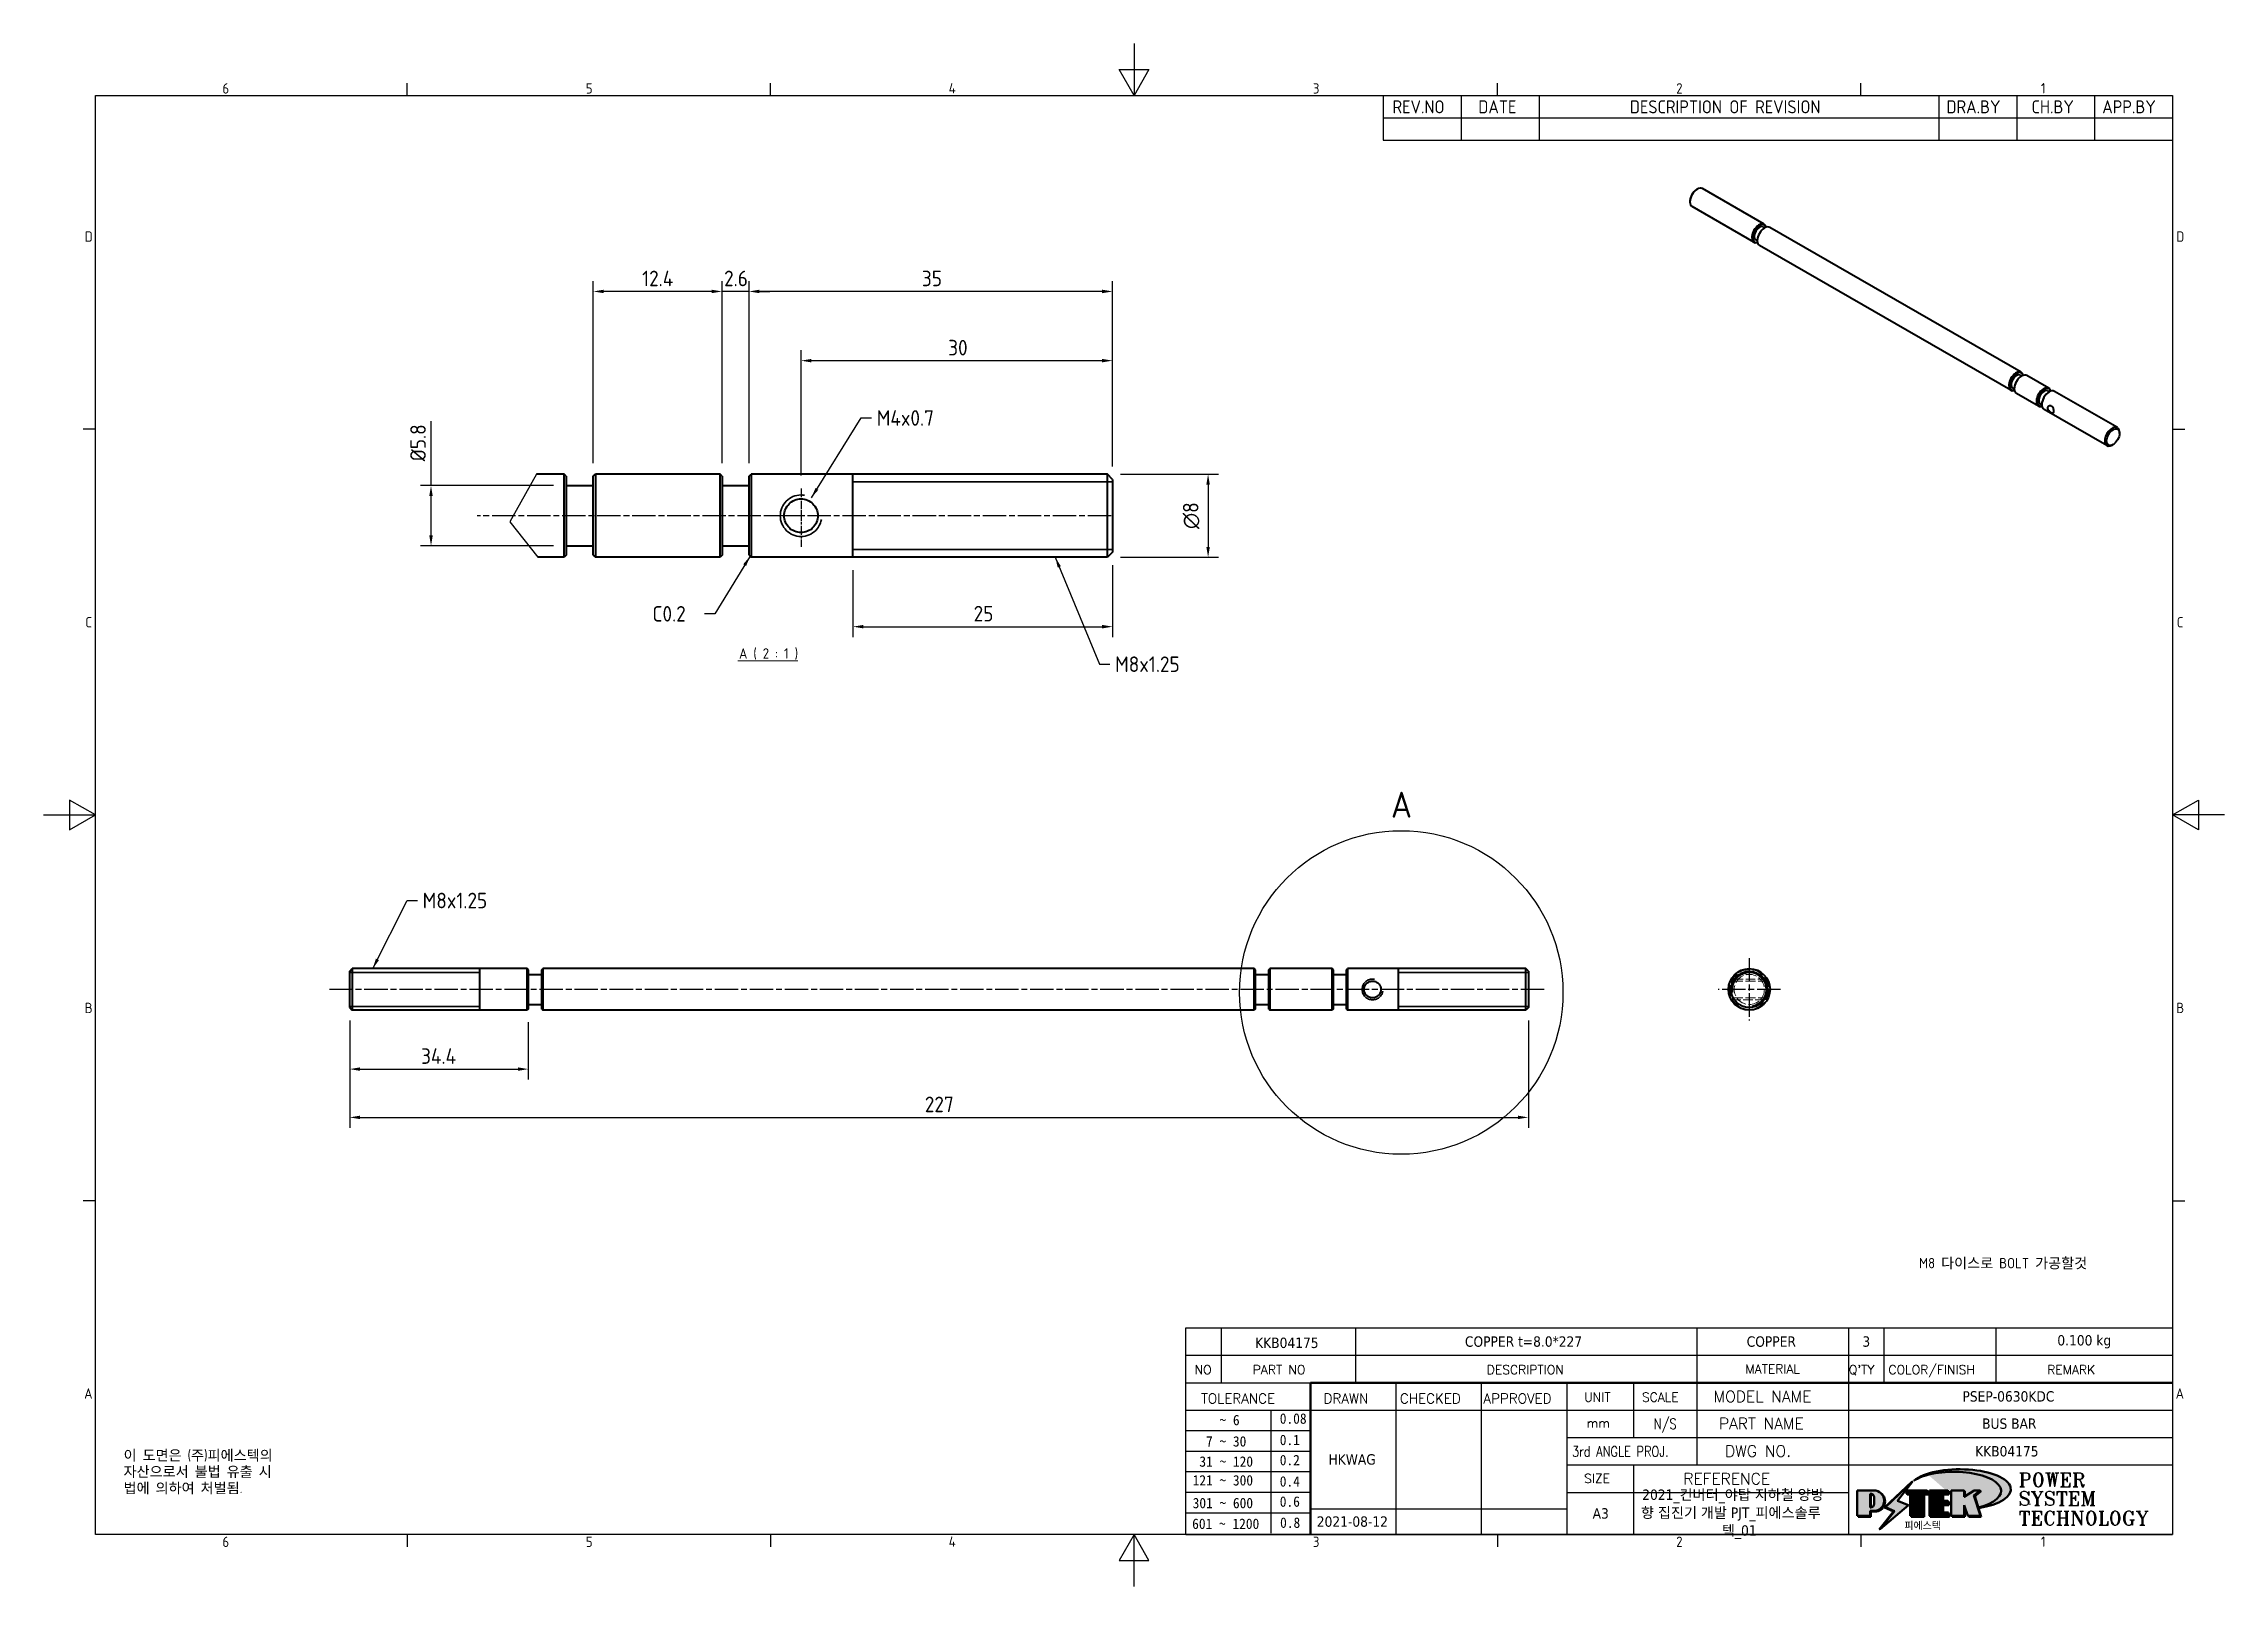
# Model space of a CAD drawing. Header units: millimetres. Extents: x 0 to 420, y 0 to 297.
import ezdxf
from ezdxf.enums import TextEntityAlignment as Align

# ---------------------------------------------------------------- set-up
doc = ezdxf.new("R2010")
doc.units = ezdxf.units.MM
doc.linetypes.add('CHAIN', pattern=[0.35429999999999995, 0.2362, -0.0295, 0.0591, -0.0295])
doc.linetypes.add('DASHED', pattern=[0.2067, 0.1654, -0.0413])
doc.layers.get('0').update_dxf_attribs({"color": 3, "lineweight": 25})
for name, color, linetype, lineweight in [('가려진 것(ISO)', 2, 'DASHED', 18), ('가시적인 것(ISO)', 3, 'Continuous', 40), ('가시적인 좁은 것(ISO)', 3, 'Continuous', 35), ('경계(ISO)', 7, 'Continuous', 25), ('기호(ISO)', 5, 'Continuous', 25), ('끊기 선(JIS)', 7, 'Continuous', 25), ('상세 경계(JIS)', 7, 'Continuous', 25), ('제목(ISO)', 5, 'Continuous', 50), ('중심 표식(ISO)', 1, 'Continuous', 25), ('중심선(ISO)', 1, 'Continuous', 25), ('치수(ISO)', 2, 'Continuous', 25), ('해치(ISO)', 7, 'Continuous', 18)]:
    doc.layers.add(name, color=color, linetype=linetype, lineweight=lineweight)
doc.styles.add('HAN_291', font='')
doc.styles.add('HAN_370', font='', dxfattribs={"width": 2})
doc.styles.add('ISO Proportiona M2B', font='isocp.shx')
doc.styles.add('RC_284', font='ROMANC.shx')
doc.styles.add('RC_287', font='ROMANC.shx')
doc.styles.add('RC_292', font='ROMANC.shx')
doc.styles.add('ROMANT_294', font='romant.shx')
doc.styles.add('문자 텍스트_PSTEK_POSCO', font='isocp.shx')
doc.styles.add('부품번호텍스트_PSTEK_POSCO', font='isocp.shx')
doc.styles.add('치수 텍스트_PSTEK_POSCO', font='isocp.shx')
doc.styles.add('텍스트 스타일198', font='tahoma.ttf')
doc.styles.add('텍스트 스타일333', font='ROMANC.shx', dxfattribs={"width": 0.800000011920929})
doc.styles.add('텍스트 스타일466', font='isocp.shx')
doc.styles.get('HAN_291').set_extended_font_data('GulimChe')
doc.styles.get('HAN_370').set_extended_font_data('GulimChe')
doc.dimstyles.new('치수_PSTEK_POSCO', dxfattribs={"dimtxt": 3, "dimasz": 2, "dimexe": 2, "dimexo": 2.5, "dimgap": 1, "dimtad": 1, "dimrnd": 1e-08, "dimdsep": 46, "dimtxsty": '치수 텍스트_PSTEK_POSCO', "dimcen": 0.09, "dimdle": 10, "dimclrd": 7, "dimclre": 7, "dimclrt": 2, "dimadec": 1, "dimazin": 2, "dimtfac": 1, "dimtmove": 0, "dimatfit": 3, "dimfxl": 0, "dimtolj": 1, "dimlwd": -1, "dimlwe": -1, "dimarcsym": 0})
doc.dimstyles.new('치수_PSTEK_POSCO$7', dxfattribs={"dimtxt": 3, "dimasz": 2, "dimexe": 2, "dimexo": 2.5, "dimgap": 1, "dimtad": 1, "dimrnd": 1e-08, "dimdsep": 46, "dimtxsty": '치수 텍스트_PSTEK_POSCO', "dimcen": 0.09, "dimdle": 10, "dimclrd": 7, "dimclre": 7, "dimclrt": 2, "dimadec": 1, "dimazin": 2, "dimtfac": 1, "dimtmove": 0, "dimatfit": 3, "dimfxl": 0, "dimtolj": 1, "dimlwd": -1, "dimlwe": -1, "dimarcsym": 0})

msp = doc.modelspace()

# ---------------------------------------------------------------- texts
at = {"layer": '기호(ISO)', "color": 2}
for s, insert, char_height, attachment_point, style in [('REV.NO', (259.7871163682308, 283.5831900503393), 2.5, 7, 'ISO Proportiona M2B'), ('DATE', (276.3142317728366, 283.5831900503393), 2.5, 7, 'ISO Proportiona M2B'), ('DESCRIPTION OF REVISION', (305.5070204333629, 283.5831900503393), 2.5, 7, 'ISO Proportiona M2B'), ('DRA.BY', (366.4757339553204, 283.5831900503393), 2.5, 7, 'ISO Proportiona M2B'), ('CH.BY', (382.8642915086117, 283.5831900503393), 2.5, 7, 'ISO Proportiona M2B'), ('APP.BY', (396.4777339604404, 283.5831900503393), 2.5, 7, 'ISO Proportiona M2B'), ('{C0.2}', (117.2532207438012, 187.2330747373283), 3.00000011920929, 4, '치수 텍스트_PSTEK_POSCO')]:
    msp.add_mtext(s, dxfattribs=dict(at, insert=insert, char_height=char_height, attachment_point=attachment_point, style=style))
at = {"layer": '기호(ISO)', "color": 2, "insert": (160.454173873209, 224.933648233299), "char_height": 3.00000011920929, "width": 13.80654451847075, "attachment_point": 4, "line_spacing_factor": 0.5250000357627869, "style": '치수 텍스트_PSTEK_POSCO'}
msp.add_mtext('{M4x0.7}', dxfattribs=at)
at = {"layer": '기호(ISO)', "color": 7, "insert": (133.9290623845216, 178.4051886946422), "char_height": 2.000000029802322, "attachment_point": 7, "style": '텍스트 스타일466'}
msp.add_mtext('A ( 2 : 1 )', dxfattribs=at)
at = {"layer": '기호(ISO)', "color": 2, "attachment_point": 4}
for s, insert, char_height, width, style in [('{M8x1.25}', (206.3589569176346, 177.5276774060427), 3.00000011920929, 15.15361204147339, '치수 텍스트_PSTEK_POSCO'), ('{M8x1.25}', (72.9956672502343, 132.0362696395836), 3.00000011920929, 15.15361204147339, '치수 텍스트_PSTEK_POSCO'), ('{\\fISOCP|b0|i0;\\H2.0000;M8 다이스로 BOLT 가공할것}', (361.1860550405063, 62.12521940031429), 2.000000029802322, 42.53099213656895, '문자 텍스트_PSTEK_POSCO')]:
    msp.add_mtext(s, dxfattribs=dict(at, insert=insert, char_height=char_height, width=width, style=style))
at = {"layer": '기호(ISO)', "color": 7, "insert": (15.39462540488438, 26.22827243992431), "char_height": 2.000000029802322, "width": 51.24013826054251, "attachment_point": 1, "line_spacing_factor": 0.9442214369773865, "style": '문자 텍스트_PSTEK_POSCO'}
msp.add_mtext('{이 도면은 (주)피에스텍의\\P자산으로서 불법 유출 시 \\P법에 의하여 처벌됨.}', dxfattribs=at)

# ---------------------------------------------------------------- blocks, each defined once
blk = doc.blocks.new('경계 Default Border')
at = {"layer": '경계(ISO)'}
for p, q in [((70, 287.0000076293945), (70, 289.4000053405762)), ((140, 287.0000076293945), (140, 289.4000053405762)), ((280, 287.0000076293945), (280, 289.4000053405762)), ((350, 287.0000076293945), (350, 289.4000053405762)), ((10, 222.7499961853027), (7.599999904632568, 222.7499961853027)), ((410, 222.7499961853027), (412.400016784668, 222.7499961853027)), ((10, 74.25000190734863), (7.599999904632568, 74.25000190734863)), ((410, 74.25000190734863), (412.400016784668, 74.25000190734863)), ((70, 10), (70, 7.599999904632568)), ((140, 10), (140, 7.599999904632568)), ((280, 10), (280, 7.599999904632568)), ((350, 10), (350, 7.599999904632568))]:
    blk.add_line(p, q, dxfattribs=at)
at = {"layer": '경계(ISO)', "flags": 128}
for points in [[(210, 297.0000076293945), (210, 287.0000076293945), (207.1132469177246, 292.0000076293945), (212.8867530822754, 292.0000076293945), (210, 287.0000076293945)], [(10, 10), (10, 287.0000076293945), (410, 287.0000076293945), (410, 10), (10, 10)], [(0, 148.5000038146973), (10, 148.5000038146973), (5, 151.3867473602295), (5, 145.6132507324219), (10, 148.5000038146973)], [(420, 148.5000038146973), (410, 148.5000038146973), (415, 151.3867473602295), (415, 145.6132507324219), (410, 148.5000038146973)], [(210, 0), (210, 10), (207.1132469177246, 5), (212.8867530822754, 5), (210, 10)]]:
    blk.add_lwpolyline(points, dxfattribs=at)
at = {"layer": '경계(ISO)', "color": 2, "char_height": 2.000000029802322, "attachment_point": 7, "style": '문자 텍스트_PSTEK_POSCO'}
for s, insert in [('6', (34.42969299337596, 287.3809296778403)), ('5', (104.429692993376, 287.3809296778403)), ('4', (174.3156467487881, 287.4)), ('3', (244.4456930345745, 287.3809296778403)), ('2', (314.418492964537, 287.3809296778403)), ('1', (384.6573774223157, 287.4)), ('D', (7.918846742126641, 258.8559296629392)), ('D', (410.718846771929, 258.8559296629392)), ('C', (8.029692978474793, 184.6059296629392)), ('C', (410.8296930082771, 184.6059296629392)), ('B', (7.918846742126641, 110.3559296629392)), ('B', (410.718846771929, 110.3559296629392)), ('A', (7.809600509898342, 36.12023240455892)), ('A', (410.6096005397006, 36.12023240455892)), ('6', (34.42969299337596, 7.580929648038)), ('5', (104.429692993376, 7.580929648038)), ('4', (174.3156467487881, 7.599999970197677)), ('3', (244.4456930345745, 7.580929648038)), ('2', (314.418492964537, 7.580929648038)), ('1', (384.6573774223157, 7.599999970197677))]:
    blk.add_mtext(s, dxfattribs=dict(at, insert=insert))
blk = doc.blocks.new('제목 블록 PSTEK')
for color, points in [(252, [(317.2195697678507, 17.0593801673321), (322.0326348870767, 21.62682475217465), (322.2781991042243, 21.94392121864296), (317.0471853425802, 16.97985676345368), (318.7512090904202, 16.1899260703855), (316.0018030350395, 12.71868385740789), (316.3356552234328, 13.00206718743325), (318.9235935156908, 16.2694494742633)]), (5, [(321.6183518841322, 17.4193704504104), (319.5281351041078, 18.24969419629727), (322.4505835294948, 22.02344462252142), (317.2195697678507, 17.0593801673321), (318.9235935156908, 16.2694494742633), (316.1741874603099, 12.79820726128571)]), (1, [(324.4839107253602, 19.60711530335299), (325.2419748254881, 19.60711530335299), (325.2419748254881, 20.25857663940324), (321.2266040451076, 20.25857663940324), (321.2266040451076, 19.60711530335299), (321.9846681452406, 19.60711530335299), (321.9846681452406, 15.3430047401139), (324.4839107253602, 15.3430047401139)]), (252, [(321.9846681452406, 19.60711530335299), (321.4042753185749, 19.60711530335299), (321.4042753185749, 19.45905590879572), (321.9846681452406, 19.45905590879572)]), (252, [(324.6615819988275, 19.45905590879572), (325.4196460989604, 19.45905590879572), (325.4196460989604, 20.11051724484596), (325.2419748254881, 20.11051724484596), (325.2419748254881, 19.60711530335299), (324.4839107253602, 19.60711530335299), (324.4839107253602, 15.3430047401139), (322.1623394187076, 15.3430047401139), (322.1623394187076, 15.19494534555726), (324.6615819988275, 15.19494534555726)]), (1, [(329.2277337269622, 20.25857663940324), (325.65654113025, 20.25857663940324), (325.65654113025, 15.3430047401139), (329.3580259941756, 15.3430047401139), (329.3580259941756, 15.9944660761648), (328.1137701654877, 15.9944660761648), (328.1137701654877, 17.56360607323003), (329.2277337269622, 17.56360607323003), (329.2277337269622, 18.25543873810179), (328.1137701654877, 18.25543873810179), (328.1137701654877, 19.60711530335299), (329.2277337269622, 19.60711530335299)]), (252, [(328.2914414389548, 19.45905590879572), (329.4054050004294, 19.45905590879572), (329.4054050004294, 20.11051724484596), (329.2277337269622, 20.11051724484596), (329.2277337269622, 19.60711530335299), (328.1137701654877, 19.60711530335299), (328.1137701654877, 18.25543873810179), (328.2914414389548, 18.25543873810179)]), (252, [(328.2914414389548, 17.41554667867274), (329.4054050004294, 17.41554667867274), (329.4054050004294, 18.10737934354514), (329.2277337269622, 18.10737934354514), (329.2277337269622, 17.56360607323003), (328.1137701654877, 17.56360607323003), (328.1137701654877, 15.9944660761648), (328.2914414389548, 15.9944660761648)]), (1, [(332.3312149849806, 20.25857663940324), (329.8592894925411, 20.25857663940324), (329.8592894925411, 15.3430047401139), (332.3312149849806, 15.3430047401139), (332.3312149849806, 17.4318630164523), (333.0701931098801, 15.3430047401139), (335.4855464857051, 15.3430047401139), (334.2514536401189, 19.30614745124769), (335.4379594596742, 20.25857663940324), (334.3071782107978, 20.25857663940324), (332.3312149849806, 18.99741471888304)]), (252, [(332.5088862584528, 16.92964231796647), (332.3312149849806, 17.43186301645164), (332.3312149849806, 15.3430047401139), (330.0369607660135, 15.3430047401139), (330.0369607660135, 15.19494534555726), (332.5088862584528, 15.19494534555726)]), (252, [(332.5088862584528, 20.1105172448466), (332.3312149849806, 20.1105172448466), (332.3312149849806, 18.99741471888368), (332.5088862584528, 19.11081371413894)]), (252, [(335.6156307331414, 20.11051724484596), (335.2535118015555, 20.11051724484596), (334.2514536401189, 19.30614745124769), (335.4855464857051, 15.3430047401139), (333.1954852176545, 15.3430047401139), (333.2478643833523, 15.19494534555726), (335.6632177591723, 15.19494534555726), (334.4291249135862, 19.15808805669106)]), (252, [(329.5356972676428, 15.8464066816075), (329.3580259941756, 15.8464066816075), (329.3580259941756, 15.3430047401139), (325.8342124037171, 15.3430047401139), (325.8342124037171, 15.19494534555726), (329.5356972676428, 15.19494534555726)])]:
    blk.add_hatch(color=color).paths.add_polyline_path(points)
h = blk.add_hatch(color=1)
edge = h.paths.add_edge_path(flags=0)
edge.add_line((314.2242174273352, 19.60711530335299), (314.2242174273352, 17.00126995915134))
edge.add_line((314.2242174273352, 17.00126995915134), (314.3485873187598, 17.00126995915134))
edge.add_arc((314.3485873187598, 17.6527312952023), 0.6514613360509371, 270, 360)
edge.add_line((315.0000486548106, 17.6527312952023), (315.0000486548106, 18.95565396730211))
edge.add_arc((314.3485873187598, 18.95565396730212), 0.6514613360508712, 0, 90)
edge.add_line((314.3485873187598, 19.60711530335299), (314.2242174273352, 19.60711530335299))
edge = h.paths.add_edge_path()
edge.add_arc((314.9847713324306, 18.28938669179658), 1.969189947606664, 269.9999999999959, 450)
edge.add_line((314.9847713324306, 20.25857663940318), (311.7664314776902, 20.25857663940324))
edge.add_line((311.7664314776902, 20.25857663940324), (311.7664314776902, 15.3430047401139))
edge.add_line((311.7664314776902, 15.3430047401139), (314.2242174273352, 15.3430047401139))
edge.add_line((314.2242174273352, 15.3430047401139), (314.2242174273352, 16.32019674418991))
edge.add_line((314.2242174273352, 16.32019674418991), (314.9847713324307, 16.32019674418991))
h = blk.add_hatch(color=252)
edge = h.paths.add_edge_path()
edge.add_arc((314.9847713324309, 18.28938669179657), 1.969189947606666, 270, 406.8278729790604)
edge.add_arc((315.1624426058984, 18.1413272972396), 1.969189947606962, -90, 53.560984836317004, ccw=False)
edge.add_line((315.1624426058984, 16.17213734963263), (314.4018887008024, 16.17213734963263))
edge.add_line((314.4018887008024, 16.17213734963263), (314.4018887008024, 15.19494534555726))
edge.add_line((314.4018887008024, 15.19494534555726), (311.9441027511573, 15.19494534555726))
edge.add_line((311.9441027511573, 15.19494534555726), (311.9441027511573, 15.3430047401139))
edge.add_line((311.9441027511573, 15.3430047401139), (314.2242174273352, 15.3430047401139))
edge.add_line((314.2242174273352, 15.3430047401139), (314.2242174273352, 16.32019674418991))
edge.add_line((314.2242174273352, 16.32019674418991), (314.9847713324309, 16.32019674418991))
h = blk.add_hatch(color=252)
edge = h.paths.add_edge_path()
edge.add_line((314.4018887008024, 19.45905590879572), (314.5262585922315, 19.45905590879572))
edge.add_arc((314.5262585922314, 18.80759457274939), 0.6514613360463194, 60.4189348879147, 90.00000000000318, ccw=False)
edge.add_arc((314.3485873187602, 18.95565396730057), 0.6514613360524251, 39.96992292766206, 90.00000000009999)
edge.add_line((314.3485873187591, 19.60711530335307), (314.2242174273352, 19.60711530335298))
edge.add_line((314.2242174273352, 19.60711530335299), (314.2242174273352, 17.00126995915134))
edge.add_line((314.2242174273352, 17.00126995915134), (314.3485873187591, 17.00126995915134))
edge.add_arc((314.3485873187568, 17.652731295233), 0.6514613360816299, 270.0000000002, 274.6930825552478)
edge.add_line((314.4018887008024, 17.0034541317032), (314.4018887008024, 19.45905590879572))
at = {"layer": '해치(ISO)', "true_color": 0x27d1fc}
h = blk.add_hatch(color=140, dxfattribs=at)
edge = h.paths.add_edge_path()
edge.add_ellipse((330.3660919371412, 20.15576403068321), major_axis=(9.100907360794343, 0), ratio=0.4069904968023172, start_angle=301.3098473703837, end_angle=507.7436900681698)
edge.add_ellipse((331.5340919371412, 20.4634168429492), major_axis=(-9.82350664112931, 0), ratio=0.3942600559756514, start_angle=111.51207141178469, end_angle=334.47025347086895, ccw=False)
edge.add_line((335.1363447531188, 16.8601935978785), (335.0955236905705, 16.99119398620872))
at = {"color": 180}
for p, q in [((182.475792979055, 11.79100474011392), (182.4757929790549, 51.56524660363496)), ((182.4757929790549, 51.56524660363496), (372.4757929537551, 51.56524660363496)), ((189.2651435055721, 51.56524660363496), (189.2651435055722, 41.00524660363494)), ((215.2152739891528, 41.00524660363494), (215.2152739891528, 51.56524660363496)), ((280.8758854511282, 51.56524660363496), (280.8758854511282, 41.00524660363494)), ((310.0881549537552, 51.56524660363496), (310.0881549537553, 41.00524660363494)), ((316.9044520275131, 51.56524660363496), (316.9044520275127, 41.00524660363494)), ((338.4566026226726, 51.56524660363496), (338.4566026226727, 41.00524660363494)), ((372.4757929537551, 51.56524660363496), (372.4757929537551, 11.79100474011389)), ((182.475792979055, 46.2852466036349), (372.4757929537551, 46.28524660363492)), ((182.475792979055, 41.00524660363493), (206.451475290024, 41.00524660363493)), ((222.9401812389276, 11.79100474011392), (222.9401812389276, 41.00524660363494)), ((239.4288871878316, 11.79100474011392), (239.4288871878316, 41.00524660363494)), ((255.9175931367356, 11.79100474011392), (255.9175931367356, 41.00524660363494)), ((268.6918866058747, 41.00524660363494), (268.6918866058747, 30.44524660363498)), ((280.8758854511282, 41.00524660363494), (280.8758854511282, 25.16524660363502)), ((310.088154953755, 41.00524660363494), (310.088154953755, 11.79100474011392)), ((182.475792979055, 35.72524660363497), (206.451475290024, 35.72524660363497)), ((198.8621818849491, 12.02524660363491), (198.8621818849491, 35.72524660363497)), ((206.451475290024, 35.72524660363497), (372.4757929537551, 35.72524660363497)), ((182.475792979055, 31.77524660363492), (206.451475290024, 31.77524660363492)), ((255.917593136736, 30.44524660363498), (372.4757929537552, 30.44524660363501)), ((182.475792979055, 27.82524660363487), (206.451475290024, 27.82524660363487)), ((182.475792979055, 23.87524660363505), (206.451475290024, 23.87524660363505)), ((255.9175931367359, 25.16524660363502), (372.4757929537552, 25.165246603635)), ((268.6918866058744, 25.16524660363502), (268.6918866058744, 11.79100474011392)), ((182.475792979055, 19.92524660363478), (206.451475290024, 19.92524660363478)), ((255.9175931367359, 19.88524660363481), (310.0881549537553, 19.88524660363481)), ((182.475792979055, 15.97524660363496), (206.451475290024, 15.97524660363496)), ((206.451475290024, 16.74100474011396), (255.9175931367359, 16.74100474011396)), ((182.475792979055, 11.79100474011392), (372.4757929537551, 11.79100474011389))]:
    blk.add_line(p, q, dxfattribs=at)
at = {"color": 7, "lineweight": 50}
for p, q in [((206.4514752900237, 11.79100474011392), (206.4514752900237, 41.00524660363494)), ((206.451475290024, 41.00524660363494), (372.4757929537551, 41.00524660363496))]:
    blk.add_line(p, q, dxfattribs=at)
at = {"color": 7}
for p, q in [((322.2781991042243, 21.94392121864296), (317.0471853425802, 16.97985676345368)), ((322.4505835294948, 22.02344462252142), (317.2195697678507, 17.0593801673321)), ((317.2195697678507, 17.0593801673321), (322.0326348870767, 21.62682475217465)), ((319.5281351041078, 18.24969419629727), (322.4505835294948, 22.02344462252142)), ((322.0326348870767, 21.62682475217465), (322.2781991042243, 21.94392121864296)), ((311.7664314776902, 20.25900474011391), (311.7664314776902, 15.34300474011391)), ((314.9847713324309, 20.25857663940324), (311.7664314776902, 20.25857663940324)), ((314.9847713324309, 20.25857663940324), (311.7664314776902, 20.25857663940324)), ((311.7664314776902, 20.25857663940324), (311.7664314776902, 15.3430047401139)), ((314.2242174273352, 17.00126995915134), (314.2242174273352, 19.60711530335299)), ((314.2242174273352, 19.60711530335299), (314.3485873187591, 19.60711530335299)), ((314.3485873187591, 19.60711530335299), (314.2242174273352, 19.60711530335299)), ((314.2242174273352, 19.60711530335299), (314.2242174273352, 17.00126995915134)), ((314.2242174273352, 17.00126995915134), (314.2242174273352, 19.60711530335299)), ((314.2242174273352, 19.60711530335299), (314.3485873187591, 19.60711530335299)), ((314.3485873187591, 17.00126995915134), (314.2242174273352, 17.00126995915134)), ((314.2242174273352, 17.00126995915134), (314.3485873187591, 17.00126995915134)), ((314.3485873187591, 17.00126995915134), (314.2242174273352, 17.00126995915134)), ((314.4018887008024, 19.45905590879572), (314.5262585922314, 19.45905590879572)), ((314.4018887008024, 17.0034541317032), (314.4018887008024, 19.45905590879572)), ((315.0000486548106, 18.95565396730275), (315.0000486548106, 17.65273129520161)), ((315.0000486548106, 18.95565396730275), (315.0000486548106, 17.65273129520161)), ((316.1741874603099, 12.79820726128571), (321.6183518841322, 17.4193704504104)), ((317.0471853425802, 16.97985676345368), (318.7512090904202, 16.1899260703855)), ((318.9235935156908, 16.2694494742633), (317.2195697678507, 17.0593801673321)), ((317.2195697678507, 17.0593801673321), (318.9235935156908, 16.2694494742633)), ((321.6183518841322, 17.4193704504104), (319.5281351041078, 18.24969419629727)), ((325.2419748254881, 20.25857663940324), (321.2266040451076, 20.25857663940324)), ((321.2266040451076, 20.25857663940324), (321.2266040451076, 19.60711530335299)), ((325.2419748254881, 20.25857663940324), (321.2266040451076, 20.25857663940324)), ((321.2266040451076, 20.25857663940324), (321.2266040451076, 19.60711530335299)), ((321.2266040451076, 19.60711530335299), (321.9846681452406, 19.60711530335299)), ((321.2266040451076, 19.60711530335299), (321.9846681452406, 19.60711530335299)), ((321.4042753185749, 19.60711530335299), (321.4042753185749, 19.45905590879572)), ((321.9846681452406, 19.60711530335299), (321.4042753185749, 19.60711530335299)), ((321.4042753185749, 19.45905590879572), (321.9846681452406, 19.45905590879572)), ((321.9846681452406, 19.60711530335299), (321.9846681452406, 15.3430047401139)), ((321.9846681452406, 19.45905590879572), (321.9846681452406, 19.60711530335299)), ((321.9846681452406, 19.60711530335299), (321.9846681452406, 15.3430047401139)), ((324.4839107253602, 19.60711530335299), (325.2419748254881, 19.60711530335299)), ((324.4839107253602, 15.3430047401139), (324.4839107253602, 19.60711530335299)), ((325.2419748254881, 19.60711530335299), (324.4839107253602, 19.60711530335299)), ((324.4839107253602, 19.60711530335299), (324.4839107253602, 15.3430047401139)), ((324.4839107253602, 19.60711530335299), (325.2419748254881, 19.60711530335299)), ((324.4839107253602, 15.3430047401139), (324.4839107253602, 19.60711530335299)), ((324.6615819988275, 19.45905590879572), (325.4196460989604, 19.45905590879572)), ((324.6615819988275, 15.19494534555726), (324.6615819988275, 19.45905590879572)), ((325.2419748254881, 19.60711530335299), (325.2419748254881, 20.25857663940324)), ((325.2419748254881, 19.60711530335299), (325.2419748254881, 20.25857663940324)), ((325.4196460989604, 20.11051724484596), (325.2419748254881, 20.11051724484596)), ((325.2419748254881, 20.11051724484596), (325.2419748254881, 19.60711530335299)), ((325.4196460989604, 19.45905590879572), (325.4196460989604, 20.11051724484596)), ((329.2277337269622, 20.25857663940324), (325.65654113025, 20.25857663940324)), ((325.65654113025, 20.25857663940324), (325.65654113025, 15.3430047401139)), ((325.65654113025, 20.25857663940324), (325.65654113025, 15.3430047401139)), ((329.2277337269622, 20.25857663940324), (325.65654113025, 20.25857663940324)), ((328.1137701654877, 18.25543873810179), (328.1137701654877, 19.60711530335299)), ((328.1137701654877, 19.60711530335299), (329.2277337269622, 19.60711530335299)), ((329.2277337269622, 19.60711530335299), (328.1137701654877, 19.60711530335299)), ((328.1137701654877, 19.60711530335299), (328.1137701654877, 18.25543873810179)), ((328.1137701654877, 18.25543873810179), (328.1137701654877, 19.60711530335299)), ((328.1137701654877, 19.60711530335299), (329.2277337269622, 19.60711530335299)), ((329.2277337269622, 18.25543873810179), (328.1137701654877, 18.25543873810179)), ((328.1137701654877, 18.25543873810179), (328.2914414389548, 18.25543873810179)), ((329.2277337269622, 18.25543873810179), (328.1137701654877, 18.25543873810179)), ((328.1137701654877, 17.56360607323003), (329.2277337269622, 17.56360607323003)), ((328.1137701654877, 15.9944660761648), (328.1137701654877, 17.56360607323003)), ((329.2277337269622, 17.56360607323003), (328.1137701654877, 17.56360607323003)), ((328.1137701654877, 17.56360607323003), (328.1137701654877, 15.9944660761648)), ((328.1137701654877, 17.56360607323003), (329.2277337269622, 17.56360607323003)), ((328.1137701654877, 15.9944660761648), (328.1137701654877, 17.56360607323003)), ((328.2914414389548, 18.25543873810179), (328.2914414389548, 19.45905590879572)), ((328.2914414389548, 19.45905590879572), (329.4054050004294, 19.45905590879572)), ((328.2914414389548, 15.9944660761648), (328.2914414389548, 17.41554667867274)), ((328.2914414389548, 17.41554667867274), (329.4054050004294, 17.41554667867274)), ((329.2277337269622, 19.60711530335299), (329.2277337269622, 20.25857663940324)), ((329.2277337269622, 19.60711530335299), (329.2277337269622, 20.25857663940324)), ((329.4054050004294, 20.11051724484596), (329.2277337269622, 20.11051724484596)), ((329.2277337269622, 20.11051724484596), (329.2277337269622, 19.60711530335299)), ((329.2277337269622, 17.56360607323003), (329.2277337269622, 18.25543873810179)), ((329.2277337269622, 17.56360607323003), (329.2277337269622, 18.25543873810179)), ((329.4054050004294, 18.10737934354514), (329.2277337269622, 18.10737934354514)), ((329.2277337269622, 18.10737934354514), (329.2277337269622, 17.56360607323003)), ((329.4054050004294, 19.45905590879572), (329.4054050004294, 20.11051724484596)), ((329.4054050004294, 17.41554667867274), (329.4054050004294, 18.10737934354514)), ((332.3312149849806, 20.25857663940324), (329.8592894925411, 20.25857663940324)), ((329.8592894925411, 20.25857663940324), (329.8592894925411, 15.3430047401139)), ((329.8592894925411, 20.25857663940324), (329.8592894925411, 15.3430047401139)), ((332.3312149849806, 20.25857663940324), (329.8592894925411, 20.25857663940324)), ((334.3071782107978, 20.25857663940324), (332.3312149849806, 18.99741471888304)), ((332.3312149849806, 18.99741471888304), (332.3312149849806, 20.25857663940324)), ((334.3071782107978, 20.25857663940324), (332.3312149849806, 18.99741471888304)), ((332.3312149849806, 18.99741471888304), (332.3312149849806, 20.25857663940324)), ((332.5088862584528, 20.1105172448466), (332.3312149849806, 20.1105172448466)), ((332.3312149849806, 20.1105172448466), (332.3312149849806, 18.99741471888368)), ((332.3312149849806, 18.99741471888368), (332.5088862584528, 19.11081371413894)), ((332.3312149849806, 17.4318630164523), (333.0701931098801, 15.3430047401139)), ((332.3312149849806, 15.3430047401139), (332.3312149849806, 17.4318630164523)), ((332.5088862584528, 16.92964231796647), (332.3312149849806, 17.43186301645164)), ((332.3312149849806, 17.43186301645164), (332.3312149849806, 15.3430047401139)), ((332.3312149849806, 17.4318630164523), (333.0701931098801, 15.3430047401139)), ((332.3312149849806, 15.3430047401139), (332.3312149849806, 17.4318630164523)), ((332.5088862584528, 19.11081371413894), (332.5088862584528, 20.1105172448466)), ((332.5088862584528, 15.19494534555726), (332.5088862584528, 16.92964231796647)), ((334.2514536401189, 19.30614745124769), (335.4379594596742, 20.25857663940324)), ((334.2514536401189, 19.30614745124769), (335.4379594596742, 20.25857663940324)), ((335.2535118015555, 20.11051724484596), (334.2514536401189, 19.30614745124769)), ((335.4855464857051, 15.3430047401139), (334.2514536401189, 19.30614745124769)), ((334.2514536401189, 19.30614745124769), (335.4855464857051, 15.3430047401139)), ((335.4855464857051, 15.3430047401139), (334.2514536401189, 19.30614745124769)), ((335.4379594596742, 20.25857663940324), (334.3071782107978, 20.25857663940324)), ((335.4379594596742, 20.25857663940324), (334.3071782107978, 20.25857663940324)), ((334.4291249135862, 19.15808805669104), (335.6156307331414, 20.11051724484596)), ((335.6632177591723, 15.19494534555726), (334.4291249135862, 19.15808805669104)), ((335.6156307331414, 20.11051724484596), (335.2535118015555, 20.11051724484596)), ((345.0447381189468, 17.50375595811051), (344.9867755289346, 17.689895936919)), ((311.7664314776902, 15.3430047401139), (314.2242174273352, 15.3430047401139)), ((311.7664314776902, 15.3430047401139), (314.2242174273352, 15.3430047401139)), ((314.2242174273352, 15.3430047401139), (311.9441027511573, 15.3430047401139)), ((311.9441027511573, 15.3430047401139), (311.9441027511573, 15.19494534555726)), ((311.9441027511573, 15.19494534555726), (314.4018887008024, 15.19494534555726)), ((314.2242174273352, 16.32019674418991), (314.9847713324309, 16.32019674418991)), ((314.2242174273352, 15.3430047401139), (314.2242174273352, 16.32019674418991)), ((314.9847713324309, 16.32019674418991), (314.2242174273352, 16.32019674418991)), ((314.2242174273352, 16.32019674418991), (314.2242174273352, 15.3430047401139)), ((314.2242174273352, 16.32019674418991), (314.9847713324309, 16.32019674418991)), ((314.2242174273352, 15.3430047401139), (314.2242174273352, 16.32019674418991)), ((314.4018887008024, 16.17213734963263), (315.162442605898, 16.17213734963263)), ((314.4018887008024, 15.19494534555726), (314.4018887008024, 16.17213734963263)), ((318.7512090904202, 16.1899260703855), (316.0018030350395, 12.71868385740789)), ((316.0018030350395, 12.71868385740789), (316.3356552234328, 13.00206718743325)), ((318.9235935156908, 16.2694494742633), (316.1741874603099, 12.79820726128571)), ((316.3356552234328, 13.00206718743325), (318.9235935156908, 16.2694494742633)), ((321.9846681452406, 15.3430047401139), (324.4839107253602, 15.3430047401139)), ((321.9846681452406, 15.3430047401139), (324.4839107253602, 15.3430047401139)), ((324.4839107253602, 15.3430047401139), (322.1623394187076, 15.3430047401139)), ((322.1623394187076, 15.3430047401139), (322.1623394187076, 15.19494534555726)), ((322.1623394187076, 15.19494534555726), (324.6615819988275, 15.19494534555726)), ((325.65654113025, 15.3430047401139), (329.3580259941756, 15.3430047401139)), ((325.65654113025, 15.3430047401139), (329.3580259941756, 15.3430047401139)), ((329.3580259941756, 15.3430047401139), (325.8342124037171, 15.3430047401139)), ((325.8342124037171, 15.3430047401139), (325.8342124037171, 15.19494534555726)), ((325.8342124037171, 15.19494534555726), (329.5356972676428, 15.19494534555726)), ((329.3580259941756, 15.9944660761648), (328.1137701654877, 15.9944660761648)), ((328.1137701654877, 15.9944660761648), (328.2914414389548, 15.9944660761648)), ((329.3580259941756, 15.9944660761648), (328.1137701654877, 15.9944660761648)), ((329.3580259941756, 15.3430047401139), (329.3580259941756, 15.9944660761648)), ((329.3580259941756, 15.3430047401139), (329.3580259941756, 15.9944660761648)), ((329.5356972676428, 15.8464066816075), (329.3580259941756, 15.8464066816075)), ((329.3580259941756, 15.8464066816075), (329.3580259941756, 15.3430047401139)), ((329.5356972676428, 15.19494534555726), (329.5356972676428, 15.8464066816075)), ((329.8592894925411, 15.3430047401139), (332.3312149849806, 15.3430047401139)), ((329.8592894925411, 15.3430047401139), (332.3312149849806, 15.3430047401139)), ((332.3312149849806, 15.3430047401139), (330.0369607660135, 15.3430047401139)), ((330.0369607660135, 15.3430047401139), (330.0369607660135, 15.19494534555726)), ((330.0369607660135, 15.19494534555726), (332.5088862584528, 15.19494534555726)), ((333.0701931098801, 15.3430047401139), (335.4855464857051, 15.3430047401139)), ((333.0701931098801, 15.3430047401139), (335.4855464857051, 15.3430047401139)), ((335.4855464857051, 15.3430047401139), (333.1954852176545, 15.3430047401139)), ((333.1954852176545, 15.3430047401139), (333.2478643833523, 15.19494534555726)), ((333.2478643833523, 15.19494534555726), (335.6632177591723, 15.19494534555726))]:
    blk.add_line(p, q, dxfattribs=at)
at = {"color": 5}
for p, q in [((322.4505835294948, 22.02344462252142), (317.2195697678507, 17.0593801673321)), ((319.5281351041078, 18.24969419629727), (322.4505835294948, 22.02344462252142)), ((316.1741874603099, 12.79820726128571), (321.6183518841322, 17.4193704504104)), ((317.2195697678507, 17.0593801673321), (318.9235935156908, 16.2694494742633)), ((321.6183518841322, 17.4193704504104), (319.5281351041078, 18.24969419629727)), ((318.9235935156908, 16.2694494742633), (316.1741874603099, 12.79820726128571))]:
    blk.add_line(p, q, dxfattribs=at)
at = {"color": 1}
for p, q in [((314.9847713324309, 20.25857663940324), (311.7664314776902, 20.25857663940324)), ((311.7664314776902, 20.25857663940324), (311.7664314776902, 15.3430047401139)), ((314.2242174273352, 17.00126995915134), (314.2242174273352, 19.60711530335299)), ((314.2242174273352, 19.60711530335299), (314.3485873187591, 19.60711530335299)), ((314.3485873187591, 17.00126995915134), (314.2242174273352, 17.00126995915134)), ((315.0000486548106, 18.95565396730275), (315.0000486548106, 17.65273129520161)), ((325.2419748254881, 20.25857663940324), (321.2266040451076, 20.25857663940324)), ((321.2266040451076, 20.25857663940324), (321.2266040451076, 19.60711530335299)), ((321.2266040451076, 19.60711530335299), (321.9846681452406, 19.60711530335299)), ((321.9846681452406, 19.60711530335299), (321.9846681452406, 15.3430047401139)), ((324.4839107253602, 19.60711530335299), (325.2419748254881, 19.60711530335299)), ((324.4839107253602, 15.3430047401139), (324.4839107253602, 19.60711530335299)), ((325.2419748254881, 19.60711530335299), (325.2419748254881, 20.25857663940324)), ((329.2277337269622, 20.25857663940324), (325.65654113025, 20.25857663940324)), ((325.65654113025, 20.25857663940324), (325.65654113025, 15.3430047401139)), ((328.1137701654877, 18.25543873810179), (328.1137701654877, 19.60711530335299)), ((328.1137701654877, 19.60711530335299), (329.2277337269622, 19.60711530335299)), ((329.2277337269622, 18.25543873810179), (328.1137701654877, 18.25543873810179)), ((328.1137701654877, 17.56360607323003), (329.2277337269622, 17.56360607323003)), ((328.1137701654877, 15.9944660761648), (328.1137701654877, 17.56360607323003)), ((329.2277337269622, 19.60711530335299), (329.2277337269622, 20.25857663940324)), ((329.2277337269622, 17.56360607323003), (329.2277337269622, 18.25543873810179)), ((332.3312149849806, 20.25857663940324), (329.8592894925411, 20.25857663940324)), ((329.8592894925411, 20.25857663940324), (329.8592894925411, 15.3430047401139)), ((334.3071782107978, 20.25857663940324), (332.3312149849806, 18.99741471888304)), ((332.3312149849806, 18.99741471888304), (332.3312149849806, 20.25857663940324)), ((332.3312149849806, 17.4318630164523), (333.0701931098801, 15.3430047401139)), ((332.3312149849806, 15.3430047401139), (332.3312149849806, 17.4318630164523)), ((334.2514536401189, 19.30614745124769), (335.4379594596742, 20.25857663940324)), ((335.4855464857051, 15.3430047401139), (334.2514536401189, 19.30614745124769)), ((335.4379594596742, 20.25857663940324), (334.3071782107978, 20.25857663940324)), ((311.7664314776902, 15.3430047401139), (314.2242174273352, 15.3430047401139)), ((314.2242174273352, 16.32019674418991), (314.9847713324309, 16.32019674418991)), ((314.2242174273352, 15.3430047401139), (314.2242174273352, 16.32019674418991)), ((321.9846681452406, 15.3430047401139), (324.4839107253602, 15.3430047401139)), ((325.65654113025, 15.3430047401139), (329.3580259941756, 15.3430047401139)), ((329.3580259941756, 15.9944660761648), (328.1137701654877, 15.9944660761648)), ((329.3580259941756, 15.3430047401139), (329.3580259941756, 15.9944660761648)), ((329.8592894925411, 15.3430047401139), (332.3312149849806, 15.3430047401139)), ((333.0701931098801, 15.3430047401139), (335.4855464857051, 15.3430047401139))]:
    blk.add_line(p, q, dxfattribs=at)
at = {"color": 7}
for centre, radius, start, end in [((314.3485873187598, 18.95565396730211), 0.6514613360508712, 0, 90), ((314.3485873187602, 18.95565396730057), 0.6514613360524251, 39.96992292766117, 90), ((314.3485873187598, 18.95565396730212), 0.6514613360508712, 0, 90), ((314.3485873187597, 17.65273129520228), 0.6514613360509381, 270, 0), ((314.3485873187598, 17.6527312952023), 0.6514613360509381, 270, 0), ((314.3485873187568, 17.652731295233), 0.6514613360816299, 270, 274.6930825552478), ((314.5262585922314, 18.80759457274939), 0.6514613360463193, 60.41893488791137, 90), ((314.9847713324309, 18.28938669179658), 1.969189947606665, 270, 90), ((314.9847713324309, 18.28938669179658), 1.969189947606665, 270, 90), ((314.9847713324307, 18.2893866917965), 1.969189947606594, 270, 46.82787297909833), ((315.1624426058984, 18.1413272972396), 1.969189947606961, 270, 53.56098483636067)]:
    blk.add_arc(centre, radius, start, end, dxfattribs=at)
at = {"color": 1}
for centre, radius, start, end in [((314.3485873187598, 18.95565396730211), 0.6514613360508712, 0, 90), ((314.3485873187598, 17.6527312952023), 0.6514613360509381, 270, 0), ((314.9847713324309, 18.28938669179657), 1.969189947606665, 270, 90)]:
    blk.add_arc(centre, radius, start, end, dxfattribs=at)
at = {"layer": '제목(ISO)', "lineweight": 18}
blk.add_line((182.475792979055, 35.72500474011393), (182.475792979055, 11.79100474011392), dxfattribs=at)
at = {"layer": '제목(ISO)'}
for p, q in [((322.2781991042243, 21.94392121864296), (317.0471853425802, 16.97985676345368)), ((322.4505835294948, 22.02344462252142), (317.2195697678507, 17.0593801673321)), ((317.2195697678507, 17.0593801673321), (322.0326348870767, 21.62682475217465)), ((319.5281351041078, 18.24969419629727), (322.4505835294948, 22.02344462252142)), ((322.0326348870767, 21.62682475217465), (322.2781991042243, 21.94392121864296)), ((314.9847713324306, 20.25857663940324), (311.7664314776902, 20.25857663940324)), ((311.7664314776902, 20.25857663940324), (311.7664314776902, 15.3430047401139)), ((314.2242174273352, 17.00126995915134), (314.2242174273352, 19.60711530335299)), ((314.2242174273352, 19.60711530335299), (314.3485873187598, 19.60711530335299)), ((314.3485873187591, 19.60711530335299), (314.2242174273352, 19.60711530335299)), ((314.2242174273352, 19.60711530335299), (314.2242174273352, 17.00126995915134)), ((314.3485873187598, 17.00126995915134), (314.2242174273352, 17.00126995915134)), ((314.2242174273352, 17.00126995915134), (314.3485873187591, 17.00126995915134)), ((314.4018887008024, 19.45905590879572), (314.5262585922314, 19.45905590879572)), ((314.4018887008024, 17.0034541317032), (314.4018887008024, 19.45905590879572)), ((315.0000486548106, 18.95565396730211), (315.0000486548106, 17.6527312952023)), ((316.1741874603099, 12.79820726128571), (321.6183518841322, 17.4193704504104)), ((317.0471853425802, 16.97985676345368), (318.7512090904202, 16.1899260703855)), ((317.2195697678507, 17.0593801673321), (318.9235935156908, 16.2694494742633)), ((318.9235935156908, 16.2694494742633), (317.2195697678507, 17.0593801673321)), ((321.6183518841322, 17.4193704504104), (319.5281351041078, 18.24969419629727)), ((325.2419748254881, 20.25857663940324), (321.2266040451076, 20.25857663940324)), ((321.2266040451076, 20.25857663940324), (321.2266040451076, 19.60711530335299)), ((321.2266040451076, 19.60711530335299), (321.9846681452406, 19.60711530335299)), ((321.9846681452406, 19.60711530335299), (321.4042753185749, 19.60711530335299)), ((321.4042753185749, 19.60711530335299), (321.4042753185749, 19.45905590879572)), ((321.4042753185749, 19.45905590879572), (321.9846681452406, 19.45905590879572)), ((321.9846681452406, 19.60711530335299), (321.9846681452406, 15.3430047401139)), ((321.9846681452406, 19.45905590879572), (321.9846681452406, 19.60711530335299)), ((324.4839107253602, 19.60711530335299), (325.2419748254881, 19.60711530335299)), ((324.4839107253602, 15.3430047401139), (324.4839107253602, 19.60711530335299)), ((325.2419748254881, 19.60711530335299), (324.4839107253602, 19.60711530335299)), ((324.4839107253602, 19.60711530335299), (324.4839107253602, 15.3430047401139)), ((324.6615819988275, 19.45905590879572), (325.4196460989604, 19.45905590879572)), ((324.6615819988275, 15.19494534555726), (324.6615819988275, 19.45905590879572)), ((325.2419748254881, 19.60711530335299), (325.2419748254881, 20.25857663940324)), ((325.4196460989604, 20.11051724484596), (325.2419748254881, 20.11051724484596)), ((325.2419748254881, 20.11051724484596), (325.2419748254881, 19.60711530335299)), ((325.4196460989604, 19.45905590879572), (325.4196460989604, 20.11051724484596)), ((329.2277337269622, 20.25857663940324), (325.65654113025, 20.25857663940324)), ((325.65654113025, 20.25857663940324), (325.65654113025, 15.3430047401139)), ((328.1137701654877, 18.25543873810179), (328.1137701654877, 19.60711530335299)), ((328.1137701654877, 19.60711530335299), (329.2277337269622, 19.60711530335299)), ((329.2277337269622, 19.60711530335299), (328.1137701654877, 19.60711530335299)), ((328.1137701654877, 19.60711530335299), (328.1137701654877, 18.25543873810179)), ((329.2277337269622, 18.25543873810179), (328.1137701654877, 18.25543873810179)), ((328.1137701654877, 18.25543873810179), (328.2914414389548, 18.25543873810179)), ((328.1137701654877, 15.9944660761648), (328.1137701654877, 17.56360607323003)), ((328.1137701654877, 17.56360607323003), (329.2277337269622, 17.56360607323003)), ((329.2277337269622, 17.56360607323003), (328.1137701654877, 17.56360607323003)), ((328.1137701654877, 17.56360607323003), (328.1137701654877, 15.9944660761648)), ((328.2914414389548, 19.45905590879572), (329.4054050004294, 19.45905590879572)), ((328.2914414389548, 18.25543873810179), (328.2914414389548, 19.45905590879572)), ((328.2914414389548, 17.41554667867274), (329.4054050004294, 17.41554667867274)), ((328.2914414389548, 15.9944660761648), (328.2914414389548, 17.41554667867274)), ((329.2277337269622, 19.60711530335299), (329.2277337269622, 20.25857663940324)), ((329.4054050004294, 20.11051724484596), (329.2277337269622, 20.11051724484596)), ((329.2277337269622, 20.11051724484596), (329.2277337269622, 19.60711530335299)), ((329.2277337269622, 17.56360607323003), (329.2277337269622, 18.25543873810179)), ((329.4054050004294, 18.10737934354514), (329.2277337269622, 18.10737934354514)), ((329.2277337269622, 18.10737934354514), (329.2277337269622, 17.56360607323003)), ((329.4054050004294, 19.45905590879572), (329.4054050004294, 20.11051724484596)), ((329.4054050004294, 17.41554667867274), (329.4054050004294, 18.10737934354514)), ((332.3312149849806, 20.25857663940324), (329.8592894925411, 20.25857663940324)), ((329.8592894925411, 20.25857663940324), (329.8592894925411, 15.3430047401139)), ((334.3071782107978, 20.25857663940324), (332.3312149849806, 18.99741471888304)), ((332.3312149849806, 18.99741471888304), (332.3312149849806, 20.25857663940324)), ((332.5088862584528, 20.1105172448466), (332.3312149849806, 20.1105172448466)), ((332.3312149849806, 20.1105172448466), (332.3312149849806, 18.99741471888368)), ((332.3312149849806, 18.99741471888368), (332.5088862584528, 19.11081371413894)), ((332.3312149849806, 15.3430047401139), (332.3312149849806, 17.4318630164523)), ((332.3312149849806, 17.4318630164523), (333.0701931098801, 15.3430047401139)), ((332.5088862584528, 16.92964231796647), (332.3312149849806, 17.43186301645164)), ((332.3312149849806, 17.43186301645164), (332.3312149849806, 15.3430047401139)), ((332.5088862584528, 19.11081371413894), (332.5088862584528, 20.1105172448466)), ((332.5088862584528, 15.19494534555726), (332.5088862584528, 16.92964231796647)), ((334.2514536401189, 19.30614745124769), (335.4379594596742, 20.25857663940324)), ((335.2535118015555, 20.11051724484596), (334.2514536401189, 19.30614745124769)), ((335.4855464857051, 15.3430047401139), (334.2514536401189, 19.30614745124769)), ((334.2514536401189, 19.30614745124769), (335.4855464857051, 15.3430047401139)), ((335.4379594596742, 20.25857663940324), (334.3071782107978, 20.25857663940324)), ((334.4291249135862, 19.15808805669106), (335.6156307331414, 20.11051724484596)), ((335.6632177591723, 15.19494534555726), (334.4291249135862, 19.15808805669106)), ((335.6156307331414, 20.11051724484596), (335.2535118015555, 20.11051724484596)), ((311.7664314776902, 15.3430047401139), (314.2242174273352, 15.3430047401139)), ((314.2242174273352, 15.3430047401139), (311.9441027511573, 15.3430047401139)), ((311.9441027511573, 15.3430047401139), (311.9441027511573, 15.19494534555726)), ((311.9441027511573, 15.19494534555726), (314.4018887008024, 15.19494534555726)), ((314.2242174273352, 15.3430047401139), (314.2242174273352, 16.32019674418991)), ((314.2242174273352, 16.32019674418991), (314.9847713324307, 16.32019674418991)), ((314.9847713324309, 16.32019674418991), (314.2242174273352, 16.32019674418991)), ((314.2242174273352, 16.32019674418991), (314.2242174273352, 15.3430047401139)), ((314.4018887008024, 15.19494534555726), (314.4018887008024, 16.17213734963263)), ((314.4018887008024, 16.17213734963263), (315.1624426058984, 16.17213734963263)), ((318.7512090904202, 16.1899260703855), (316.0018030350395, 12.71868385740789)), ((316.0018030350395, 12.71868385740789), (316.3356552234328, 13.00206718743325)), ((318.9235935156908, 16.2694494742633), (316.1741874603099, 12.79820726128571)), ((316.3356552234328, 13.00206718743325), (318.9235935156908, 16.2694494742633)), ((321.9846681452406, 15.3430047401139), (324.4839107253602, 15.3430047401139)), ((324.4839107253602, 15.3430047401139), (322.1623394187076, 15.3430047401139)), ((322.1623394187076, 15.3430047401139), (322.1623394187076, 15.19494534555726)), ((322.1623394187076, 15.19494534555726), (324.6615819988275, 15.19494534555726)), ((325.65654113025, 15.3430047401139), (329.3580259941756, 15.3430047401139)), ((329.3580259941756, 15.3430047401139), (325.8342124037171, 15.3430047401139)), ((325.8342124037171, 15.3430047401139), (325.8342124037171, 15.19494534555726)), ((325.8342124037171, 15.19494534555726), (329.5356972676428, 15.19494534555726)), ((329.3580259941756, 15.9944660761648), (328.1137701654877, 15.9944660761648)), ((328.1137701654877, 15.9944660761648), (328.2914414389548, 15.9944660761648)), ((329.3580259941756, 15.3430047401139), (329.3580259941756, 15.9944660761648)), ((329.5356972676428, 15.8464066816075), (329.3580259941756, 15.8464066816075)), ((329.3580259941756, 15.8464066816075), (329.3580259941756, 15.3430047401139)), ((329.5356972676428, 15.19494534555726), (329.5356972676428, 15.8464066816075)), ((329.8592894925411, 15.3430047401139), (332.3312149849806, 15.3430047401139)), ((332.3312149849806, 15.3430047401139), (330.0369607660135, 15.3430047401139)), ((330.0369607660135, 15.3430047401139), (330.0369607660135, 15.19494534555726)), ((330.0369607660135, 15.19494534555726), (332.5088862584528, 15.19494534555726)), ((333.0701931098801, 15.3430047401139), (335.4855464857051, 15.3430047401139)), ((335.4855464857051, 15.3430047401139), (333.1954852176545, 15.3430047401139)), ((333.1954852176545, 15.3430047401139), (333.2478643833523, 15.19494534555726)), ((333.2478643833523, 15.19494534555726), (335.6632177591723, 15.19494534555726))]:
    blk.add_line(p, q, dxfattribs=at)
at = {"layer": '제목(ISO)', "color": 4}
blk.add_line((335.1363447531188, 16.8601935978785), (335.0955236905705, 16.99119398620872), dxfattribs=at)
at = {"layer": '제목(ISO)'}
for centre, radius, start, end in [((314.3485873187598, 18.95565396730212), 0.6514613360508712, 0, 90), ((314.3485873187602, 18.95565396730057), 0.6514613360524251, 39.96992292766117, 90), ((314.3485873187598, 17.6527312952023), 0.6514613360509371, 270, 0), ((314.3485873187568, 17.652731295233), 0.6514613360816299, 270, 274.6930825552478), ((314.5262585922314, 18.80759457274939), 0.6514613360463193, 60.41893488791137, 90), ((314.9847713324306, 18.28938669179658), 1.969189947606664, 46.82787297909431, 90), ((314.9847713324307, 18.2893866917965), 1.969189947606594, 270, 46.82787297909833), ((314.9847713324309, 18.28938669179657), 1.969189947606666, 270, 46.8278729790603), ((315.1624426058984, 18.1413272972396), 1.969189947606962, 270, 53.56098483631701)]:
    blk.add_arc(centre, radius, start, end, dxfattribs=at)
at = {"layer": '제목(ISO)', "color": 4}
for centre, major_axis, ratio, start_param, end_param in [((331.5340919371412, 20.4634168429492), (9.82350664112931, 0), 0.3942600559756514, 5.087845455444478, 8.97919982663645), ((330.3660919371412, 20.15576403068321), (9.100907360794343, 0), 0.4069904968023172, 5.258848905294775, 8.861799147915196)]:
    blk.add_ellipse(centre, major_axis=major_axis, ratio=ratio, start_param=start_param, end_param=end_param, dxfattribs=at)
at = {"color": 2}
for s, height, style, p in [('NO', 1.742399930953979, 'RC_284', (184.135398793432, 42.62317362549192)), ('PART NO', 1.742399930953979, 'RC_284', (195.3359407378685, 42.62317362549192)), ('DESCRIPTION', 1.742399930953979, 'RC_284', (240.4025565652523, 42.62317362549192)), ("Q'TY", 1.742399930953979, 'RC_284', (310.1440786515383, 42.62317362549192)), ('COLOR/FINISH', 1.742399930953979, 'RC_284', (317.7725341324144, 42.62317362549192)), ('REMARK', 1.742399930953979, 'RC_284', (348.346649953877, 42.62317362549192)), (' TOLERANCE', 1.899999976158142, 'RC_287', (184.0872874387979, 37.00893196870329)), ('DRAWN', 1.899999976158142, 'RC_287', (208.9766620976279, 37.00893196870329)), ('CHECKED', 1.899999976158142, 'RC_287', (223.6856844514997, 37.00893196870329)), ('APPROVED', 1.899999976158142, 'RC_287', (239.7795453577791, 37.00893196870329)), ('UNIT', 1.742399930953979, 'RC_284', (259.1652673287452, 37.34317362549218)), ('SCALE', 1.742399930953979, 'RC_284', (270.2934779252897, 37.34317362549218)), ('MODEL NAME', 2.178000062704086, 'RC_292', (284.096330289083, 37.25462520371384)), ('    ~ 6', 2.000000029802322, 'HAN_291', (183.7721304966814, 32.8176515608431)), ('0.08', 2.000000029802322, 'HAN_291', (200.5467345600617, 33.09873600004101)), ('PART NAME', 2.178000062704086, 'RC_292', (285.1416959765849, 32.03045329421792)), ('  7 ~ 30', 2.000000029802322, 'HAN_291', (183.7721304966814, 28.70538114822415)), ('0.1', 2.000000029802322, 'HAN_291', (200.5467345600617, 28.98646558742206)), ('mm', 1.742399930953979, 'RC_284', (259.6505418159997, 32.3543089683787)), (' 31 ~ 120', 2.000000029802322, 'HAN_291', (183.7721304966814, 24.82628181916237)), ('0.2', 2.000000029802322, 'HAN_291', (200.5467345600617, 25.10736625836028)), (' DWG NO.', 2.178000062704086, 'RC_292', (284.8124284083233, 26.75045329421772)), ('121 ~ 300', 2.000000029802322, 'HAN_291', (183.7721304966814, 21.21401206133254)), ('0.4', 2.000000029802322, 'HAN_291', (200.5467345600617, 20.99509650053045)), ('SIZE', 1.742399930953979, 'RC_284', (259.1652673287452, 21.69497768947366)), ('REFERENCE', 2.178000062704086, 'RC_292', (278.2741065029841, 21.43214925458022)), ('301 ~ 600', 2.000000029802322, 'HAN_291', (183.7721304966814, 16.83491273227077)), ('0.6', 2.000000029802322, 'HAN_291', (200.5467345600617, 17.11599717146868)), ('601 ~ 1200', 2.000000029802322, 'HAN_291', (183.6802025156883, 12.84759660881125)), ('0.8', 2.000000029802322, 'HAN_291', (200.6097246063884, 13.05732192299702))]:
    blk.add_text(s, height=height, dxfattribs=dict(at, style=style)).set_placement(p)
at = {"color": 2, "style": 'RC_284'}
blk.add_text('MATERIAL', height=1.742399930953979, dxfattribs=at).set_placement((295.4820202024417, 43.64524660363492), align=Align.MIDDLE_CENTER)
at = {"color": 7, "style": '텍스트 스타일333', "width": 0.7999999523162842}
blk.add_text('N/S', height=2.000000029802322, dxfattribs=at).set_placement((274.7838860285014, 33.08524660363496), align=Align.MIDDLE_CENTER)
at = {"color": 2, "style": '텍스트 스타일333', "width": 0.7999999523162842}
blk.add_text('3rd ANGLE PROJ.', height=2.000000029802322, dxfattribs=at).set_placement((256.8430306642954, 26.76148381654429))
at = {"color": 7, "style": 'ROMANT_294'}
for s, p in [('POWER', (342.82727231297, 20.97115304607566)), ('SYSTEM', (342.82727231297, 17.3284636719184)), ('TECHNOLOGY', (342.82727231297, 13.57194088644453))]:
    blk.add_text(s, height=2.700000107288361, dxfattribs=at).set_placement(p)
at = {"color": 7, "insert": (320.8519732224835, 14.21236326823155), "char_height": 1.400000005960464, "attachment_point": 1, "line_spacing_factor": 0.3319999873638153, "style": 'HAN_370'}
blk.add_mtext('\\fHY견고딕|b0|i0;\\H1.4000;피에스텍', dxfattribs=at)
at = {"layer": '제목(ISO)', "color": 7, "style": '텍스트 스타일198'}
for tag, p in [('질량\\P3;_001', (350.3046145979153, 48.1643332325385)), ('부품_번호_001', (195.8064908440141, 47.68071419841495)), ('설명_001', (236.2116095557177, 47.92245856837096)), ('재질_001', (290.4746326517839, 47.92524659519488)), ("3._Q'TY_001", (312.7582242365873, 47.92524659519486)), ('1._MODEL_NAME_001', (332.0304049806628, 37.36524659519486)), ('제목_001', (335.8143427205088, 32.12402853706239)), ('설계자_001', (209.9396160013646, 25.23446884679021)), ('부품_번호_001', (334.465731097246, 26.80591818687283)), ('시트_크기_001', (260.807090429518, 14.83812566343425)), ('프로젝트_002', (270.1186185478456, 14.97568842208535)), ('프로젝트_001', (270.3601965365016, 18.43951439740151)), ('작성_날짜_001', (207.6770236384131, 13.26600473167383)), ('프로젝트_003', (285.7003846858696, 11.5491460676562))]:
    blk.add_attdef(tag, p, '', height=2.000000029802322, dxfattribs=at)
for tag, p in [('4._COLOR', (327.6805273250926, 48.92524660363493)), ('점검자', (231.1845342133799, 26.23312567187446)), ('엔지니어링_승인자', (247.673240162284, 26.23312567187446)), ('점검_날짜', (231.1845342133799, 14.26600474011394)), ('엔지니어링_승인_날짜', (247.6732401622839, 14.26600474011394))]:
    blk.add_attdef(tag, text='', height=2.000000029802322, dxfattribs=at).set_placement(p, align=Align.MIDDLE_CENTER)
blk = doc.blocks.new('2dDetail0')
at = {"layer": '상세 경계(JIS)'}
blk.add_circle((261.4711783129218, 114.3350849381621), 31.14559266504628, dxfattribs=at)
at = {"layer": '상세 경계(JIS)', "insert": (259.4951796543652, 147.974718127679), "char_height": 5, "attachment_point": 7, "style": '부품번호텍스트_PSTEK_POSCO'}
blk.add_mtext('A', dxfattribs=at)
blk = doc.blocks.new('*D22')
at = {"layer": 'Defpoints', "color": 0, "transparency": 16777216}
for p in [(205.8684100238909, 235.9700012290828), (145.8684100238909, 211.3559008097525), (205.8684100238909, 213.1141919910989)]:
    blk.add_point(p, dxfattribs=at)
at = {"layer": '치수(ISO)', "color": 7, "transparency": 16777216}
for p, q in [((145.8684100238909, 213.8559008097525), (145.8684100238909, 237.9700012290828)), ((147.8684100238909, 235.9700012290828), (203.8684100238909, 235.9700012290828)), ((205.8684100238909, 215.6141919910989), (205.8684100238909, 237.9700012290828))]:
    blk.add_line(p, q, dxfattribs=at)
for points in [[(147.8684100238909, 236.3033345624161), (147.8684100238909, 235.6366678957494), (145.8684100238909, 235.9700012290828)], [(203.8684100238909, 236.3033345624161), (203.8684100238909, 235.6366678957494), (205.8684100238909, 235.9700012290828)]]:
    blk.add_solid(points, dxfattribs=at)
at = {"layer": '치수(ISO)', "color": 2, "transparency": 16777216, "insert": (174.2172289215287, 238.4700012290828), "char_height": 3, "attachment_point": 4, "style": '치수 텍스트_PSTEK_POSCO'}
blk.add_mtext('\\A1;30', dxfattribs=at)
blk = doc.blocks.new('*D23')
at = {"layer": 'Defpoints', "color": 0, "transparency": 16777216}
for p in [(135.8684100238909, 249.2918905827139), (135.8684100238909, 213.7141919910989), (205.8684100238909, 213.1141919910989)]:
    blk.add_point(p, dxfattribs=at)
at = {"layer": '치수(ISO)', "color": 7, "transparency": 16777216}
for p, q in [((135.8684100238909, 216.2141919910989), (135.8684100238909, 251.2918905827139)), ((203.8684100238909, 249.2918905827139), (137.8684100238909, 249.2918905827139)), ((205.8684100238909, 215.6141919910989), (205.8684100238909, 251.2918905827139))]:
    blk.add_line(p, q, dxfattribs=at)
for points in [[(137.8684100238909, 249.6252239160473), (137.8684100238909, 248.9585572493806), (135.8684100238909, 249.2918905827139)], [(203.8684100238909, 249.6252239160473), (203.8684100238909, 248.9585572493806), (205.8684100238909, 249.2918905827139)]]:
    blk.add_solid(points, dxfattribs=at)
at = {"layer": '치수(ISO)', "color": 2, "transparency": 16777216, "insert": (169.156277989535, 251.7918905827139), "char_height": 3, "attachment_point": 4, "style": '치수 텍스트_PSTEK_POSCO'}
blk.add_mtext('\\A1;35', dxfattribs=at)
blk = doc.blocks.new('*D24')
at = {"layer": 'Defpoints', "color": 0, "transparency": 16777216}
for p in [(130.6684100238909, 249.2918905827139), (130.6684100238909, 213.7141919910989), (135.8684100238909, 213.7141919910989)]:
    blk.add_point(p, dxfattribs=at)
at = {"layer": '치수(ISO)', "color": 7, "transparency": 16777216}
for p, q in [((128.6684100238909, 249.2918905827139), (126.6684100238909, 249.2918905827139)), ((130.6684100238909, 216.2141919910989), (130.6684100238909, 251.2918905827139)), ((135.8684100238909, 249.2918905827139), (130.6684100238909, 249.2918905827139)), ((135.8684100238909, 216.2141919910989), (135.8684100238909, 251.2918905827139)), ((137.8684100238909, 249.2918905827139), (139.8684100238909, 249.2918905827139))]:
    blk.add_line(p, q, dxfattribs=at)
for points in [[(128.6684100238909, 249.6252239160473), (128.6684100238909, 248.9585572493806), (130.6684100238909, 249.2918905827139)], [(137.8684100238909, 249.6252239160473), (137.8684100238909, 248.9585572493806), (135.8684100238909, 249.2918905827139)]]:
    blk.add_solid(points, dxfattribs=at)
at = {"layer": '치수(ISO)', "color": 2, "transparency": 16777216, "insert": (131.0559100238909, 251.7921858583045), "char_height": 3, "attachment_point": 4, "style": '치수 텍스트_PSTEK_POSCO'}
blk.add_mtext('\\A1;2.6', dxfattribs=at)
blk = doc.blocks.new('*D25')
at = {"layer": 'Defpoints', "color": 0, "transparency": 16777216}
for p in [(74.60889415700565, 211.9141919910989), (100.6684100238909, 211.9141919910989), (100.6684100238909, 200.3141919910989)]:
    blk.add_point(p, dxfattribs=at)
at = {"layer": '치수(ISO)', "color": 7, "transparency": 16777216}
for p, q in [((74.60889415700565, 211.9141919910989), (74.60889415700566, 224.3409825319582)), ((98.16841002389094, 211.9141919910989), (72.60889415700565, 211.9141919910989)), ((74.60889415700565, 202.3141919910989), (74.60889415700565, 209.9141919910989)), ((98.16841002389094, 200.3141919910989), (72.60889415700565, 200.3141919910989))]:
    blk.add_line(p, q, dxfattribs=at)
for points in [[(74.27556082367232, 209.9141919910989), (74.94222749033898, 209.9141919910989), (74.60889415700565, 211.9141919910989)], [(74.27556082367232, 202.3141919910989), (74.94222749033898, 202.3141919910989), (74.60889415700565, 200.3141919910989)]]:
    blk.add_solid(points, dxfattribs=at)
at = {"layer": '치수(ISO)', "color": 2, "transparency": 16777216, "insert": (72.10889415700562, 216.5909825319582), "char_height": 3, "attachment_point": 4, "rotation": 90, "style": '치수 텍스트_PSTEK_POSCO'}
blk.add_mtext('\\A1;Ø5.8', dxfattribs=at)
blk = doc.blocks.new('*D26')
at = {"layer": 'Defpoints', "color": 0, "transparency": 16777216}
for p in [(105.8684100238909, 249.2918905827139), (105.8684100238909, 213.7141919910989), (130.6684100238909, 213.7141919910989)]:
    blk.add_point(p, dxfattribs=at)
at = {"layer": '치수(ISO)', "color": 7, "transparency": 16777216}
for p, q in [((105.8684100238909, 216.2141919910989), (105.8684100238909, 251.2918905827139)), ((128.6684100238909, 249.2918905827139), (107.8684100238909, 249.2918905827139)), ((130.6684100238909, 216.2141919910989), (130.6684100238909, 251.2918905827139))]:
    blk.add_line(p, q, dxfattribs=at)
for points in [[(107.8684100238909, 249.6252239160473), (107.8684100238909, 248.9585572493806), (105.8684100238909, 249.2918905827139)], [(128.6684100238909, 249.6252239160473), (128.6684100238909, 248.9585572493806), (130.6684100238909, 249.2918905827139)]]:
    blk.add_solid(points, dxfattribs=at)
at = {"layer": '치수(ISO)', "color": 2, "transparency": 16777216, "insert": (115.2684100238909, 251.7921858583045), "char_height": 3, "attachment_point": 4, "style": '치수 텍스트_PSTEK_POSCO'}
blk.add_mtext('\\A1;12.4', dxfattribs=at)
blk = doc.blocks.new('*D27')
at = {"layer": 'Defpoints', "color": 0, "transparency": 16777216}
for p in [(155.8684100238909, 198.1141919910989), (205.8684100238909, 199.1141919910989), (205.8684100238909, 184.7564491096005)]:
    blk.add_point(p, dxfattribs=at)
at = {"layer": '치수(ISO)', "color": 7, "transparency": 16777216}
for p, q in [((155.8684100238909, 195.6141919910989), (155.8684100238909, 182.7564491096005)), ((205.8684100238909, 196.6141919910989), (205.8684100238909, 182.7564491096005)), ((157.8684100238909, 184.7564491096005), (203.8684100238909, 184.7564491096005))]:
    blk.add_line(p, q, dxfattribs=at)
for points in [[(157.8684100238909, 185.0897824429339), (157.8684100238909, 184.4231157762672), (155.8684100238909, 184.7564491096005)], [(203.8684100238909, 185.0897824429339), (203.8684100238909, 184.4231157762672), (205.8684100238909, 184.7564491096005)]]:
    blk.add_solid(points, dxfattribs=at)
at = {"layer": '치수(ISO)', "color": 2, "transparency": 16777216, "insert": (179.1181874383539, 187.2567443851911), "char_height": 3, "attachment_point": 4, "style": '치수 텍스트_PSTEK_POSCO'}
blk.add_mtext('\\A1;25', dxfattribs=at)
blk = doc.blocks.new('*D28')
at = {"layer": 'Defpoints', "color": 0, "transparency": 16777216}
for p in [(58.94679607742114, 111.4208345324144), (285.9467960774211, 111.4208345324145), (285.9467960774211, 90.28722989133851)]:
    blk.add_point(p, dxfattribs=at)
at = {"layer": '치수(ISO)', "color": 7, "transparency": 16777216}
for p, q in [((58.94679607742114, 108.9208345324144), (58.94679607742114, 88.28722989133851)), ((285.9467960774211, 108.9208345324145), (285.9467960774211, 88.28722989133851)), ((60.94679607742114, 90.28722989133851), (283.9467960774211, 90.28722989133851))]:
    blk.add_line(p, q, dxfattribs=at)
for points in [[(60.94679607742114, 90.62056322467184), (60.94679607742114, 89.95389655800518), (58.94679607742114, 90.28722989133851)], [(283.9467960774211, 90.62056322467184), (283.9467960774211, 89.95389655800518), (285.9467960774211, 90.28722989133851)]]:
    blk.add_solid(points, dxfattribs=at)
at = {"layer": '치수(ISO)', "color": 2, "transparency": 16777216, "insert": (169.70870552624, 92.78752516692906), "char_height": 3, "attachment_point": 4, "style": '치수 텍스트_PSTEK_POSCO'}
blk.add_mtext('\\A1;227', dxfattribs=at)
blk = doc.blocks.new('*D29')
at = {"layer": 'Defpoints', "color": 0, "transparency": 16777216}
for p in [(204.8684100238909, 214.1141919910989), (204.8684100238909, 198.1141919910989), (224.2716020706129, 198.1141919910989)]:
    blk.add_point(p, dxfattribs=at)
at = {"layer": '치수(ISO)', "color": 7, "transparency": 16777216}
for p, q in [((207.3684100238909, 214.1141919910989), (226.2716020706129, 214.1141919910989)), ((224.2716020706129, 212.1141919910989), (224.2716020706129, 200.1141919910989)), ((207.3684100238909, 198.1141919910989), (226.2716020706129, 198.1141919910989))]:
    blk.add_line(p, q, dxfattribs=at)
for points in [[(223.9382687372795, 212.1141919910989), (224.6049354039462, 212.1141919910989), (224.2716020706129, 214.1141919910989)], [(223.9382687372795, 200.1141919910989), (224.6049354039462, 200.1141919910989), (224.2716020706129, 198.1141919910989)]]:
    blk.add_solid(points, dxfattribs=at)
at = {"layer": '치수(ISO)', "color": 2, "transparency": 16777216, "insert": (221.0147033108067, 203.5602705175953), "char_height": 3, "attachment_point": 4, "rotation": 90, "style": '치수 텍스트_PSTEK_POSCO'}
blk.add_mtext('\\A1;\\fAIGDT|b0|i0;\\H3.0000;\\ln\\fisocp|b0|i0;\\H3.0000;8', dxfattribs=at)
blk = doc.blocks.new('*D30')
at = {"layer": 'Defpoints', "color": 0, "transparency": 16777216}
for p in [(58.94679607742114, 111.4208345324144), (93.34679607742112, 111.1208345324144), (93.34679607742112, 99.58335496159135)]:
    blk.add_point(p, dxfattribs=at)
at = {"layer": '치수(ISO)', "color": 7, "transparency": 16777216}
for p, q in [((58.94679607742114, 108.9208345324144), (58.94679607742114, 97.58335496159135)), ((93.34679607742112, 108.6208345324144), (93.34679607742112, 97.58335496159135)), ((60.94679607742114, 99.58335496159135), (91.34679607742112, 99.58335496159135))]:
    blk.add_line(p, q, dxfattribs=at)
for points in [[(60.94679607742114, 99.91668829492468), (60.94679607742114, 99.25002162825803), (58.94679607742114, 99.58335496159135)], [(91.34679607742112, 99.91668829492468), (91.34679607742112, 99.25002162825803), (93.34679607742112, 99.58335496159135)]]:
    blk.add_solid(points, dxfattribs=at)
at = {"layer": '치수(ISO)', "color": 2, "transparency": 16777216, "insert": (72.69679607742113, 102.0833549615914), "char_height": 3, "attachment_point": 4, "style": '치수 텍스트_PSTEK_POSCO'}
blk.add_mtext('\\A1;34.4', dxfattribs=at)

# ---------------------------------------------------------------- dimensions: what is measured, and where the dimension line sits
at = {"layer": '치수(ISO)', "color": 7}
for base, p1, p2, override, picture, middle in [((105.8684100238909, 249.2918905827139), (130.6684100238909, 213.7141919910989), (105.8684100238909, 213.7141919910989), {"dimdec": 2, "dimlfac": 0.5, "dimtp": 0, "dimtm": -0, "dimtdec": 2, "dimtofl": 0, "dimatfit": 1}, '*D26', (118.2684100238909, 249.2918905827139)), ((130.6684100238909, 249.2918905827139), (135.8684100238909, 213.7141919910989), (130.6684100238909, 213.7141919910989), {"dimdec": 2, "dimlfac": 0.5, "dimtp": 0, "dimtm": -0, "dimtdec": 2, "dimtofl": 1, "dimatfit": 1}, '*D24', (133.2684100238909, 249.2918905827139)), ((135.8684100238909, 249.2918905827139), (205.8684100238909, 213.1141919910989), (135.8684100238909, 213.7141919910989), {"dimdec": 2, "dimlfac": 0.5, "dimtp": 0, "dimtm": -0, "dimtdec": 2, "dimtofl": 0, "dimatfit": 1}, '*D23', (170.8684100238909, 249.2918905827139)), ((205.8684100238909, 235.9700012290828), (145.8684100238909, 211.3559008097525), (205.8684100238909, 213.1141919910989), {"dimdec": 2, "dimlfac": 0.5, "dimtp": 0, "dimtm": -0, "dimtdec": 2, "dimtofl": 0, "dimatfit": 1}, '*D22', (175.8684100238909, 235.9700012290828)), ((205.8684100238909, 184.7564491096005), (155.8684100238909, 198.1141919910989), (205.8684100238909, 199.1141919910989), {"dimdec": 2, "dimlfac": 0.5, "dimtp": 0, "dimtm": -0, "dimtdec": 2, "dimtofl": 0, "dimatfit": 1}, '*D27', (180.8684100238909, 184.7564491096005)), ((285.9467960774211, 90.28722989133851), (58.94679607742114, 111.4208345324144), (285.9467960774211, 111.4208345324145), {"dimdec": 2, "dimtp": 0, "dimtm": -0, "dimtdec": 2, "dimtofl": 0, "dimatfit": 1}, '*D28', (172.4467960774211, 90.28722989133851)), ((93.34679607742112, 99.58335496159135), (58.94679607742114, 111.4208345324144), (93.34679607742112, 111.1208345324144), {"dimdec": 2, "dimtp": 0, "dimtm": -0, "dimtdec": 2, "dimtofl": 0, "dimatfit": 1}, '*D30', (76.14679607742113, 99.58335496159135))]:
    dim = msp.add_linear_dim(base=base, p1=p1, p2=p2, angle=180, dimstyle='치수_PSTEK_POSCO', override=override, dxfattribs=at)
    dim.commit()
    dim.dimension.update_dxf_attribs({"geometry": picture, "text_midpoint": middle, "dimtype": 160})
for base, p1, p2, text, override, picture, middle in [((74.60889415700565, 211.9141919910989), (100.6684100238909, 200.3141919910989), (100.6684100238909, 211.9141919910989), 'Ø<>', {"dimdec": 2, "dimlfac": 0.5, "dimtp": 0, "dimtm": -0, "dimtdec": 2, "dimtofl": 0, "dimatfit": 2}, '*D25', (74.60889415700562, 219.9659825319582)), ((224.2716020706129, 198.1141919910989), (204.8684100238909, 214.1141919910989), (204.8684100238909, 198.1141919910989), '\\fAIGDT|b0|i0;\\H3.0000;\\ln\\fisocp|b0|i0;\\H3.0000;<>', {"dimdec": 2, "dimlfac": 0.5, "dimtp": 0, "dimtm": -0, "dimtdec": 2, "dimtofl": 0, "dimatfit": 1}, '*D29', (224.2716020706128, 206.1141919910989))]:
    dim = msp.add_linear_dim(base=base, p1=p1, p2=p2, angle=90, text=text, dimstyle='치수_PSTEK_POSCO', override=override, dxfattribs=at)
    dim.commit()
    dim.dimension.update_dxf_attribs({"geometry": picture, "text_midpoint": middle, "dimtype": 160})

# ---------------------------------------------------------------- linework, layer by layer
at = {"layer": '가려진 것(ISO)', "ltscale": 11.79430294036865}
for p, q in [((332.1584589319646, 116.5418345324145), (324.8448116886256, 116.5418345324145)), ((332.1584589319646, 113.2998345324145), (324.8448116886256, 113.2998345324145))]:
    msp.add_line(p, q, dxfattribs=at)
at = {"layer": '가려진 것(ISO)', "ltscale": 11.17271900177002}
for p, q in [((331.9657369254328, 116.9208345324145), (325.0375336951573, 116.9208345324145)), ((325.0375336951573, 112.9208345324145), (331.9657369254328, 112.9208345324145))]:
    msp.add_line(p, q, dxfattribs=at)
at = {"layer": '가려진 것(ISO)', "ltscale": 12.83454513549805}
msp.add_circle((328.5016353102936, 114.9208345324145), 3.8, dxfattribs=at)
at = {"layer": '가려진 것(ISO)', "ltscale": 12.59329414367676}
msp.add_circle((328.5016353102936, 114.9208345324145), 2.9, dxfattribs=at)
at = {"layer": '가시적인 것(ISO)'}
for p, q in [((318.3009126287599, 268.8853067931906), (318.4770056565915, 268.987499419548)), ((331.3952886824754, 262.2274860759945), (319.4805394194804, 269.0887338533943)), ((317.068261433939, 266.7447734104146), (317.0682614339391, 266.5411755535184)), ((329.3991598361387, 258.7611523314133), (317.4844105731436, 265.6224001088131)), ((331.1915316442228, 261.7101456147354), (331.4914017212277, 261.5374619221168)), ((331.3819778802338, 261.4745810209168), (331.4524150913664, 261.5154580714598)), ((380.8927633655411, 233.7237861105354), (332.4559488542554, 261.6166925053061)), ((329.7443382306287, 259.197053649914), (330.0442083076335, 259.0243699572954)), ((330.0436708687141, 259.1505733481887), (330.0436708687141, 259.0691342054303)), ((378.8966345192043, 230.2574523659542), (330.4598200079187, 258.1503587607249)), ((380.6890063272885, 233.2064456492762), (380.9888764042933, 233.0337619566577)), ((380.8794525632995, 232.9708810554577), (380.9498897744322, 233.0117581060007)), ((386.196064224441, 230.6698182570933), (381.9534235373211, 233.112992539847)), ((379.2418129136944, 230.6933536844548), (379.5416829906992, 230.5206699918363)), ((379.5411455517798, 230.6468733827296), (379.5411455517798, 230.5654342399711)), ((384.1999353781043, 227.2034845125121), (379.9572946909843, 229.6466587952658)), ((384.5451137725942, 227.6393858310128), (384.8449838495991, 227.4667021383942)), ((384.8444464106797, 227.5929055292876), (384.8444464106797, 227.5114663865291)), ((385.9923071861883, 230.1524777958342), (386.2921772631933, 229.9797941032156)), ((386.1827534221994, 229.9169132020156), (386.253190633332, 229.9577902525586)), ((399.3836056935721, 223.0756181948674), (387.2567243962209, 230.0590246864049)), ((397.3874768472353, 219.6092844502862), (385.2605955498842, 226.5926909418237)), ((398.5671036379558, 219.81271151049), (398.3910106101242, 219.7105188841325)), ((399.7997548327766, 221.9532448932659), (399.7997548327766, 222.1568427501621)), ((100.2684100238909, 214.1141919910989), (94.95132807802072, 214.1141919910989)), ((100.2684100238909, 198.1141919910989), (100.2684100238909, 214.1141919910989)), ((100.6684100238909, 213.7141919910989), (100.2684100238909, 214.1141919910989)), ((100.6684100238909, 213.7141919910989), (100.6684100238909, 198.5141919910989)), ((100.6684100238909, 211.9141919910989), (105.8684100238909, 211.9141919910989)), ((105.8684100238909, 213.7141919910989), (106.2684100238909, 214.1141919910989)), ((105.8684100238909, 198.5141919910989), (105.8684100238909, 213.7141919910989)), ((106.2684100238909, 214.1141919910989), (106.2684100238909, 198.1141919910989)), ((130.2684100238909, 214.1141919910989), (106.2684100238909, 214.1141919910989)), ((130.2684100238909, 198.1141919910989), (130.2684100238909, 214.1141919910989)), ((130.6684100238909, 213.7141919910989), (130.2684100238909, 214.1141919910989)), ((130.6684100238909, 213.7141919910989), (130.6684100238909, 198.5141919910989)), ((130.6684100238909, 211.9141919910989), (135.8684100238909, 211.9141919910989)), ((135.8684100238909, 213.7141919910989), (136.2684100238909, 214.1141919910989)), ((135.8684100238909, 198.5141919910989), (135.8684100238909, 213.7141919910989)), ((136.2684100238909, 214.1141919910989), (136.2684100238909, 198.1141919910989)), ((204.8684100238909, 214.1141919910989), (136.2684100238909, 214.1141919910989)), ((155.8684100238909, 198.1141919910989), (155.8684100238909, 214.1141919910989)), ((204.8684100238909, 198.1141919910989), (204.8684100238909, 214.1141919910989)), ((205.8684100238909, 213.1141919910989), (204.8684100238909, 214.1141919910989)), ((205.8684100238909, 213.1141919910989), (205.8684100238909, 199.1141919910989)), ((100.2684100238909, 198.1141919910989), (95.16159682910525, 198.1141919910989)), ((100.6684100238909, 198.5141919910989), (100.2684100238909, 198.1141919910989)), ((100.6684100238909, 200.3141919910989), (105.8684100238909, 200.3141919910989)), ((105.8684100238909, 198.5141919910989), (106.2684100238909, 198.1141919910989)), ((130.2684100238909, 198.1141919910989), (106.2684100238909, 198.1141919910989)), ((130.6684100238909, 198.5141919910989), (130.2684100238909, 198.1141919910989)), ((130.6684100238909, 200.3141919910989), (135.8684100238909, 200.3141919910989)), ((135.8684100238909, 198.5141919910989), (136.2684100238909, 198.1141919910989)), ((204.8684100238909, 198.1141919910989), (136.2684100238909, 198.1141919910989)), ((205.8684100238909, 199.1141919910989), (204.8684100238909, 198.1141919910989)), ((58.94679607742116, 118.4208345324144), (59.44679607742115, 118.9208345324144)), ((58.94679607742114, 111.4208345324144), (58.94679607742114, 118.4208345324144)), ((59.44679607742115, 118.9208345324144), (59.44679607742115, 110.9208345324144)), ((93.14679607742113, 118.9208345324144), (59.44679607742115, 118.9208345324144)), ((83.94679607742114, 118.9208345324144), (83.94679607742114, 110.9208345324144)), ((93.14679607742113, 110.9208345324144), (93.14679607742113, 118.9208345324144)), ((93.34679607742112, 118.7208345324144), (93.14679607742113, 118.9208345324144)), ((93.34679607742112, 118.7208345324144), (93.34679607742112, 111.1208345324144)), ((93.34679607742115, 117.8208345324144), (95.94679607742114, 117.8208345324144)), ((95.94679607742114, 118.7208345324144), (96.14679607742113, 118.9208345324144)), ((95.94679607742114, 111.1208345324144), (95.94679607742114, 118.7208345324144)), ((96.14679607742113, 118.9208345324144), (96.14679607742113, 110.9208345324144)), ((233.1467960774211, 118.9208345324145), (96.14679607742113, 118.9208345324144)), ((233.1467960774211, 110.9208345324145), (233.1467960774211, 118.9208345324145)), ((233.3467960774211, 118.7208345324145), (233.1467960774211, 118.9208345324145)), ((233.3467960774211, 118.7208345324145), (233.3467960774211, 111.1208345324145)), ((233.3467960774211, 117.8208345324145), (235.9467960774211, 117.8208345324145)), ((235.9467960774211, 118.7208345324145), (236.1467960774211, 118.9208345324145)), ((235.9467960774211, 111.1208345324145), (235.9467960774211, 118.7208345324145)), ((236.1467960774211, 118.9208345324145), (236.1467960774211, 110.9208345324145)), ((248.1467960774211, 118.9208345324145), (236.1467960774211, 118.9208345324145)), ((248.1467960774211, 110.9208345324145), (248.1467960774211, 118.9208345324145)), ((248.3467960774211, 118.7208345324145), (248.1467960774211, 118.9208345324145)), ((248.3467960774211, 118.7208345324145), (248.3467960774211, 111.1208345324145)), ((248.3467960774211, 117.8208345324145), (250.9467960774211, 117.8208345324145)), ((250.9467960774211, 118.7208345324145), (251.1467960774211, 118.9208345324145)), ((250.9467960774211, 111.1208345324145), (250.9467960774211, 118.7208345324145)), ((251.1467960774211, 118.9208345324145), (251.1467960774211, 110.9208345324145)), ((285.4467960774211, 118.9208345324145), (251.1467960774211, 118.9208345324145)), ((260.9467960774211, 110.9208345324145), (260.9467960774211, 118.9208345324145)), ((285.4467960774211, 110.9208345324145), (285.4467960774211, 118.9208345324145)), ((285.9467960774211, 118.4208345324145), (285.4467960774211, 118.9208345324145)), ((285.9467960774211, 118.4208345324145), (285.9467960774211, 111.4208345324145)), ((58.94679607742116, 111.4208345324144), (59.44679607742115, 110.9208345324144)), ((93.14679607742113, 110.9208345324144), (59.44679607742115, 110.9208345324144)), ((93.34679607742112, 111.1208345324144), (93.14679607742113, 110.9208345324144)), ((93.34679607742115, 112.0208345324144), (95.94679607742114, 112.0208345324144)), ((95.94679607742114, 111.1208345324144), (96.14679607742113, 110.9208345324144)), ((233.1467960774211, 110.9208345324145), (96.14679607742113, 110.9208345324144)), ((233.3467960774211, 111.1208345324145), (233.1467960774211, 110.9208345324145)), ((233.3467960774211, 112.0208345324145), (235.9467960774211, 112.0208345324145)), ((235.9467960774211, 111.1208345324145), (236.1467960774211, 110.9208345324145)), ((248.1467960774211, 110.9208345324145), (236.1467960774211, 110.9208345324145)), ((248.3467960774211, 111.1208345324145), (248.1467960774211, 110.9208345324145)), ((248.3467960774211, 112.0208345324145), (250.9467960774211, 112.0208345324145)), ((250.9467960774211, 111.1208345324145), (251.1467960774211, 110.9208345324145)), ((285.4467960774211, 110.9208345324145), (251.1467960774211, 110.9208345324145)), ((285.9467960774211, 111.4208345324145), (285.4467960774211, 110.9208345324145))]:
    msp.add_line(p, q, dxfattribs=at)
for centre, radius in [((328.5016353103038, 114.9208345324145), 4), ((328.501635310304, 114.9208345324145), 3.5)]:
    msp.add_circle(centre, radius, dxfattribs=at)
for centre, major_axis, ratio, start_param, end_param in [((318.482474996312, 267.3555669811037), (-0.9980644231683642, -1.733166872290605), 0.5780931159156394, 3.141592653589794, 6.283185307179587), ((318.3056983010153, 267.4573659095518), (-0.8733063702722281, -1.516521013254333), 0.5780931159156393, 3.928924525409709, 5.495853435358866), ((330.3972242593071, 260.4943192037039), (0.998064423168364, 1.733166872290607), 0.578093115915639, 5.725401104728433, 9.982562163220486), ((330.4679349374257, 260.4535996323247), (-0.948161202009946, -1.646508528676076), 0.5780931159156392, 2.654470712306015, 6.770307248463267), ((330.4679349374257, 260.4535996323247), (0.7235967067970641, 1.256545982410689), 0.5780931159156393, 0, 3.141592632516282), ((331.4578844310871, 259.8835256330155), (-0.9980644231683642, -1.733166872290605), 0.5780931159156394, 3.141592653589821, 6.283185307179614), ((331.3871737529684, 259.9242452043947), (-0.9481612020098467, -1.646508528676132), 0.5780931159156392, 3.928924525409757, 5.495853435358851), ((379.8946989423728, 231.9906192382448), (0.998064423168364, 1.733166872290607), 0.578093115915639, 5.725401104728433, 9.982562163220486), ((379.9654096204914, 231.9498996668656), (-0.948161202009946, -1.646508528676076), 0.5780931159156392, 2.654470712306015, 6.770307248463267), ((379.9654096204914, 231.9498996668656), (0.7235967067970641, 1.256545982410689), 0.5780931159156393, 0, 3.141592632516282), ((380.9553591141527, 231.3798256675564), (-0.9980644231683642, -1.733166872290605), 0.5780931159156394, 3.141592653589821, 6.283185307179614), ((380.884648436034, 231.4205452389356), (-0.9481612020098467, -1.646508528676132), 0.5780931159156392, 3.928924525409757, 5.495853435358851), ((385.1979998012726, 228.9366513848027), (0.998064423168364, 1.733166872290607), 0.578093115915639, 5.725401104728433, 9.982562163220486), ((385.2687104793913, 228.8959318134235), (-0.948161202009946, -1.646508528676076), 0.5780931159156392, 2.654470712306015, 6.770307248463267), ((385.2687104793913, 228.8959318134235), (0.7235967067970641, 1.256545982410689), 0.5780931159156393, 0, 3.141592632516282), ((386.2586599730526, 228.3258578141143), (-0.9980644231683642, -1.733166872290605), 0.5780931159156394, 3.141592653589821, 6.283185307179614), ((386.187949294934, 228.3665773854935), (-0.9481612020098467, -1.646508528676132), 0.5780931159156392, 3.928924525409757, 5.495853435358851), ((398.3855412704037, 221.3424513225768), (0.998064423168364, 1.733166872290606), 0.5780931159156392, 5.495853435359418, 10.21210983258951)]:
    msp.add_ellipse(centre, major_axis=major_axis, ratio=ratio, start_param=start_param, end_param=end_param, dxfattribs=at)
msp.add_ellipse((398.5623179657003, 221.2406523941287), major_axis=(0.8733063702724091, 1.516521013254229), ratio=0.5780931159156392, dxfattribs=at)
for points, knots in [([(385.9683926393759, 226.8642287994567), (385.9683926393759, 226.9484470093344), (385.9892861734659, 227.0327095445957), (386.0702923441257, 227.1746847226882), (386.1300953548733, 227.232338436571), (386.2610936992309, 227.3082253884518), (386.3413961936333, 227.3317106613128), (386.5059807928597, 227.3321087250226), (386.5899144044212, 227.3086801136542), (386.6628338576579, 227.2666885932784), (386.7357533108947, 227.2246970729026), (386.8060429740952, 227.159314406935), (386.9232555885291, 226.9966401204339), (386.9707017750893, 226.8995892748551), (387.0413792673025, 226.7075649326791), (387.0695465186328, 226.5992525140401), (387.1060518729105, 226.3896069493117), (387.1146127316795, 226.2883827572771), (387.1146127316795, 226.2041645473994)], [0.742093050587472, 0.742093050587472, 0.742093050587472, 0.742093050587472, 0.8039010178484991, 0.8039010178484991, 0.8657089851095263, 0.8657089851095263, 0.9275831929464111, 0.9275831929464111, 0.989457400783296, 0.989457400783296, 0.989457400783296, 1.051331608620181, 1.051331608620181, 1.113205816457066, 1.113205816457066, 1.175013783718093, 1.175013783718093, 1.23682175097912, 1.23682175097912, 1.23682175097912, 1.23682175097912]), ([(387.1146127316795, 226.2041645473994), (387.1146127316795, 226.1199463375218), (387.1060518729104, 226.0427857176485), (387.0695465186328, 225.926436855373), (387.0413792673025, 225.8870009637203), (386.9707017750893, 225.8458504803602), (386.9232555885291, 225.8412858968213), (386.8060429740952, 225.8681675448532), (386.7357533108947, 225.8994531835329), (386.5899144044212, 225.9834362242845), (386.5059807928597, 226.0409618629408), (386.3413961936333, 226.1763564377002), (386.2610936992309, 226.2544865939569), (386.1300953548733, 226.4117744676122), (386.0702923441257, 226.5018690640212), (385.9892861734659, 226.6858883129325), (385.9683926393759, 226.780010589579), (385.9683926393759, 226.8642287994567)], [0.2473643501958241, 0.2473643501958241, 0.2473643501958241, 0.2473643501958241, 0.3091723174568513, 0.3091723174568513, 0.3709802847178784, 0.3709802847178784, 0.4328544925547632, 0.4328544925547632, 0.494728700391648, 0.494728700391648, 0.5566029082285329, 0.5566029082285329, 0.6184771160654177, 0.6184771160654177, 0.6802850833264449, 0.6802850833264449, 0.742093050587472, 0.742093050587472, 0.742093050587472, 0.742093050587472]), ([(142.6264100238909, 206.1141919910989), (142.6264100238909, 206.5262451061724), (142.7097196275964, 206.9626353924014), (143.0420924121996, 207.7601293033893), (143.2909098876318, 208.1215722240533), (143.8613352941942, 208.6919976306157), (144.2226631285795, 208.9405837390612), (145.019706011374, 209.2727789956841), (145.4559153049783, 209.3561919910989), (145.8684100238909, 209.3561919910989), (146.2809047428035, 209.3561919910989), (146.7171140364078, 209.2727789956841), (147.5141569192024, 208.9405837390612), (147.8754847535876, 208.6919976306158), (148.44591016015, 208.1215722240533), (148.6947276355822, 207.7601293033893), (149.0271004201855, 206.9626353924014), (149.1104100238909, 206.5262451061724), (149.1104100238909, 206.1141919910989)], [0.742093050587472, 0.742093050587472, 0.742093050587472, 0.742093050587472, 0.8039010178484991, 0.8039010178484991, 0.8657089851095263, 0.8657089851095263, 0.9275831929464111, 0.9275831929464111, 0.989457400783296, 0.989457400783296, 0.989457400783296, 1.051331608620181, 1.051331608620181, 1.113205816457066, 1.113205816457066, 1.175013783718093, 1.175013783718093, 1.23682175097912, 1.23682175097912, 1.23682175097912, 1.23682175097912]), ([(149.1104100238909, 206.1141919910989), (149.1104100238909, 205.7021388760254), (149.0271004201855, 205.2657485897964), (148.6947276355822, 204.4682546788084), (148.44591016015, 204.1068117581445), (147.8754847535876, 203.5363863515821), (147.5141569192024, 203.2878002431366), (146.7171140364078, 202.9556049865137), (146.2809047428035, 202.8721919910989), (145.4559153049783, 202.8721919910989), (145.019706011374, 202.9556049865137), (144.2226631285795, 203.2878002431366), (143.8613352941942, 203.5363863515821), (143.2909098876318, 204.1068117581445), (143.0420924121996, 204.4682546788084), (142.7097196275964, 205.2657485897964), (142.6264100238909, 205.7021388760254), (142.6264100238909, 206.1141919910989)], [0.2473643501958241, 0.2473643501958241, 0.2473643501958241, 0.2473643501958241, 0.3091723174568513, 0.3091723174568513, 0.3709802847178784, 0.3709802847178784, 0.4328544925547632, 0.4328544925547632, 0.494728700391648, 0.494728700391648, 0.5566029082285329, 0.5566029082285329, 0.6184771160654177, 0.6184771160654177, 0.6802850833264449, 0.6802850833264449, 0.742093050587472, 0.742093050587472, 0.742093050587472, 0.742093050587472]), ([(254.3257960774211, 114.9208345324145), (254.3257960774211, 115.1268610899512), (254.3674508792739, 115.3450562330657), (254.5336372715755, 115.7438031885597), (254.6580460092916, 115.9245246488917), (254.9432587125728, 116.2097373521729), (255.1239226297654, 116.3340304063956), (255.5224440711627, 116.500128034707), (255.7405487179648, 116.5418345324145), (255.9467960774211, 116.5418345324145), (256.1530434368775, 116.5418345324145), (256.3711480836796, 116.500128034707), (256.7696695250768, 116.3340304063956), (256.9503334422695, 116.2097373521729), (257.2355461455507, 115.9245246488917), (257.3599548832668, 115.7438031885597), (257.5261412755684, 115.3450562330657), (257.5677960774211, 115.1268610899512), (257.5677960774211, 114.9208345324145)], [0.742093050587472, 0.742093050587472, 0.742093050587472, 0.742093050587472, 0.8039010178484991, 0.8039010178484991, 0.8657089851095263, 0.8657089851095263, 0.9275831929464111, 0.9275831929464111, 0.989457400783296, 0.989457400783296, 0.989457400783296, 1.051331608620181, 1.051331608620181, 1.113205816457066, 1.113205816457066, 1.175013783718093, 1.175013783718093, 1.23682175097912, 1.23682175097912, 1.23682175097912, 1.23682175097912]), ([(257.5677960774211, 114.9208345324145), (257.5677960774211, 114.7148079748777), (257.5261412755684, 114.4966128317632), (257.3599548832668, 114.0978658762693), (257.2355461455507, 113.9171444159373), (256.9503334422695, 113.6319317126561), (256.7696695250768, 113.5076386584333), (256.3711480836796, 113.3415410301219), (256.1530434368775, 113.2998345324145), (255.7405487179648, 113.2998345324145), (255.5224440711627, 113.3415410301219), (255.1239226297654, 113.5076386584333), (254.9432587125728, 113.6319317126561), (254.6580460092916, 113.9171444159373), (254.5336372715755, 114.0978658762693), (254.3674508792739, 114.4966128317632), (254.3257960774211, 114.7148079748777), (254.3257960774211, 114.9208345324145)], [0.2473643501958241, 0.2473643501958241, 0.2473643501958241, 0.2473643501958241, 0.3091723174568513, 0.3091723174568513, 0.3709802847178784, 0.3709802847178784, 0.4328544925547632, 0.4328544925547632, 0.494728700391648, 0.494728700391648, 0.5566029082285329, 0.5566029082285329, 0.6184771160654177, 0.6184771160654177, 0.6802850833264449, 0.6802850833264449, 0.742093050587472, 0.742093050587472, 0.742093050587472, 0.742093050587472])]:
    msp.add_open_spline(points, degree=3, knots=knots, dxfattribs=at)
at = {"layer": '가시적인 좁은 것(ISO)'}
for p, q in [((205.8684100238909, 212.6261919910989), (155.8684100238909, 212.6261919910989)), ((155.8684100238909, 199.6021919910989), (205.8684100238909, 199.6021919910989)), ((83.94679607742114, 118.1768345324144), (58.94679607742114, 118.1768345324144)), ((285.9467960774211, 118.1768345324145), (260.9467960774211, 118.1768345324145)), ((58.94679607742114, 111.6648345324144), (83.94679607742114, 111.6648345324144)), ((260.9467960774211, 111.6648345324145), (285.9467960774211, 111.6648345324145))]:
    msp.add_line(p, q, dxfattribs=at)
msp.add_arc((328.501635310304, 114.9208345324145), 3.25599999999999, 280.0000000000488, 189.9999999999985, dxfattribs=at)
for points in [[(145.8684100238909, 210.1141919910989), (145.355189756049, 210.1141919910989), (144.8158556188378, 210.0097343290059), (143.8340805858596, 209.5991068300438), (143.3905790869227, 209.293215303623), (142.6903424536236, 208.592978670324), (142.3837497041926, 208.1491550235564), (141.9725544004144, 207.1659722930544), (141.8684100238909, 206.6260131955336), (141.8684100238909, 205.6023707866642), (141.9725544004144, 205.0624116891435), (142.3837497041926, 204.0792289586414), (142.6903424536236, 203.6354053118738), (143.3905790869227, 202.9351686785748), (143.8340805858596, 202.629277152154), (144.8158556188378, 202.2186496531918), (145.355189756049, 202.1141919910989), (146.3816302917329, 202.1141919910989), (146.9209644289441, 202.2186496531918), (147.9027394619222, 202.629277152154), (148.3462409608592, 202.9351686785748), (149.0464775941583, 203.6354053118738), (149.3530703435893, 204.0792289586414), (149.6726328685102, 204.8433144258903), (149.7566426060713, 205.1303728123196), (149.8076410359272, 205.4195992803601)], [(255.9467960774211, 116.9208345324145), (255.6901859435002, 116.9208345324145), (255.4205188748946, 116.868605701368), (254.9296313584055, 116.6632919518869), (254.707880608937, 116.5103461886766), (254.3577622922875, 116.160227872027), (254.204465917572, 115.9383160486432), (253.9988682656829, 115.4467246833922), (253.9467960774211, 115.1767451346318), (253.9467960774211, 114.6649239301971), (253.9988682656829, 114.3949443814368), (254.204465917572, 113.9033530161857), (254.3577622922875, 113.6814411928019), (254.707880608937, 113.3313228761524), (254.9296313584055, 113.178377112942), (255.4205188748946, 112.973063363461), (255.6901859435002, 112.9208345324145), (256.2034062113421, 112.9208345324145), (256.4730732799477, 112.973063363461), (256.9639607964368, 113.178377112942), (257.1857115459053, 113.3313228761524), (257.5358298625548, 113.6814411928019), (257.6891262372703, 113.9033530161857), (257.8489074997308, 114.2853957498102), (257.8909123685113, 114.4289249430248), (257.9164115834393, 114.5735381770451)]]:
    msp.add_open_spline(points, degree=3, knots=[0, 0, 0, 0, 0.07698304017629448, 0.07698304017629448, 0.153966080352589, 0.153966080352589, 0.2307392610178023, 0.2307392610178023, 0.3075124416830156, 0.3075124416830156, 0.3842856223482289, 0.3842856223482289, 0.4610588030134423, 0.4610588030134423, 0.5380418431897367, 0.5380418431897367, 0.6150248833660312, 0.6150248833660312, 0.6920079235423258, 0.6920079235423258, 0.7689909637186202, 0.7689909637186202, 0.8457641443838335, 0.8457641443838335, 0.8883203005771071, 0.8883203005771071, 0.8883203005771071, 0.8883203005771071], dxfattribs=at)
for points in [[(146.5630027346951, 210.0534230031237), (146.3307425549158, 210.0943767393713), (146.0968638049694, 210.1141919910989), (145.8684100238909, 210.1141919910989)], [(256.2940924328233, 116.8904500384269), (256.1779623429335, 116.9109269065507), (256.0610229679604, 116.9208345324145), (255.9467960774211, 116.9208345324145)]]:
    msp.add_open_spline(points, degree=3, dxfattribs=at)
at = {"layer": '기호(ISO)'}
for p, q in [((258, 287.0000076293945), (410, 287.0000076293945)), ((258, 287.0000076293945), (258, 282.7200076293945)), ((273, 287.0000076293945), (273, 282.7200076293945)), ((288, 287.0000076293945), (288, 282.7200076293945)), ((365, 287.0000076293945), (365, 282.7200076293945)), ((380, 287.0000076293945), (380, 282.7200076293945)), ((395, 287.0000076293945), (395, 282.7200076293945)), ((410, 287.0000076293945), (410, 282.7200076293945)), ((258, 282.7200076293945), (410, 282.7200076293945)), ((258, 282.7200076293945), (258, 278.4400076293945)), ((273, 282.7200076293945), (273, 278.4400076293945)), ((288, 282.7200076293945), (288, 278.4400076293945)), ((365, 282.7200076293945), (365, 278.4400076293945)), ((380, 282.7200076293945), (380, 278.4400076293945)), ((395, 282.7200076293945), (395, 278.4400076293945)), ((410, 282.7200076293945), (410, 278.4400076293945)), ((258, 278.4400076293945), (410, 278.4400076293945))]:
    msp.add_line(p, q, dxfattribs=at)
at = {"layer": '기호(ISO)', "color": 7, "lineweight": 18}
msp.add_line((133.7194618448209, 178.1840325631661), (145.2760764821958, 178.1840325631661), dxfattribs=at)
at = {"layer": '끊기 선(JIS)'}
for p, q in [((94.95132807802072, 214.1141919910989), (89.79527133764742, 204.9426928026339)), ((89.7952713376474, 204.9426928026339), (95.16159682910525, 198.1141919910988))]:
    msp.add_line(p, q, dxfattribs=at)
at = {"layer": '중심 표식(ISO)', "linetype": 'CHAIN', "ltscale": 6.658254623413086}
msp.add_line((145.8684100238909, 211.3559008097525), (145.8684100238909, 205.363900796675), dxfattribs=at)
at = {"layer": '중심 표식(ISO)', "linetype": 'CHAIN', "ltscale": 7.500429630279541}
for p, q in [((146.617368875888, 206.1022916149705), (139.8674770707941, 206.1022916149705)), ((145.867368875888, 206.8522916149705), (145.867368875888, 200.1023998098766))]:
    msp.add_line(p, q, dxfattribs=at)
at = {"layer": '중심 표식(ISO)', "linetype": 'CHAIN', "ltscale": 1.666711091995239}
msp.add_line((146.6184100238909, 206.113900796675), (145.1184100238909, 206.113900796675), dxfattribs=at)
at = {"layer": '중심 표식(ISO)', "linetype": 'CHAIN', "ltscale": 19.05165100097656}
for p, q in [((328.5016353103038, 120.9208345324145), (328.5016353103038, 108.9208345324145)), ((334.5016353103039, 114.9208345324145), (322.5016353103038, 114.9208345324145))]:
    msp.add_line(p, q, dxfattribs=at)
at = {"layer": '중심선(ISO)', "linetype": 'CHAIN', "ltscale": 19.05165100097656}
for p, q in [((205.6184100238909, 206.1141919910989), (83.51788463958464, 206.1141919910989)), ((289.0121693595318, 114.9208345324145), (55.05270464206799, 114.9208345324144))]:
    msp.add_line(p, q, dxfattribs=at)

# ---------------------------------------------------------------- block references
msp.add_blockref('경계 Default Border', (0, 0))
ref = msp.add_blockref('제목 블록 PSTEK', (37.52420704624484, -1.791004740113895))
ref.add_attrib('설계자_001', 'HKWAG', (247.4638230476094, 23.44346410667632), dxfattribs={"layer": '제목(ISO)', "color": 7, "height": 2.000000029802322, "style": '텍스트 스타일198'})
ref.add_attrib('프로젝트_001', '2021_컨버터_야탑 지하철 양방', (307.8844035827464, 16.64850965728762), dxfattribs={"layer": '제목(ISO)', "color": 7, "height": 2.000000029802322, "style": '텍스트 스타일198'})
ref.add_attrib('시트_크기_001', 'A3', (298.3312974757628, 13.04712092332036), dxfattribs={"layer": '제목(ISO)', "color": 7, "height": 2.000000029802322, "style": '텍스트 스타일198'})
ref.add_attrib("3._Q'TY_001", '3', (350.2824312828321, 46.13424185508097), dxfattribs={"layer": '제목(ISO)', "color": 7, "height": 2.000000029802322, "style": '텍스트 스타일198'})
ref.add_attrib('작성_날짜_001', '2021-08-12', (245.201230684658, 11.47499999155994), dxfattribs={"layer": '제목(ISO)', "color": 7, "height": 2.000000029802322, "style": '텍스트 스타일198'})
ref.add_attrib('재질_001', 'COPPER', (327.9988396980288, 46.13424185508099), dxfattribs={"layer": '제목(ISO)', "color": 7, "height": 2.000000029802322, "style": '텍스트 스타일198'})
ref.add_attrib('부품_번호_001', 'KKB04175', (371.9899381434908, 25.01491344675893), dxfattribs={"layer": '제목(ISO)', "color": 7, "height": 2.000000029802322, "style": '텍스트 스타일198'})
ref.add_attrib('1._MODEL_NAME_001', 'PSEP-0630KDC', (369.5546120269076, 35.57424185508097), dxfattribs={"layer": '제목(ISO)', "color": 7, "height": 2.000000029802322, "style": '텍스트 스타일198'})
ref.add_attrib('질량\\P3;_001', '0.100 kg', (387.8288216441601, 46.3733284924246), dxfattribs={"layer": '제목(ISO)', "color": 7, "height": 2.000000029802322, "style": '텍스트 스타일198'})
ref.add_attrib('설명_001', 'COPPER t=8.0*227', (273.7358166019625, 46.13145382825707), dxfattribs={"layer": '제목(ISO)', "color": 7, "height": 2.000000029802322, "style": '텍스트 스타일198'})
ref.add_attrib('부품_번호_001', 'KKB04175', (233.3306978902589, 45.88970945830106), dxfattribs={"layer": '제목(ISO)', "color": 7, "height": 2.000000029802322, "style": '텍스트 스타일198'})
ref.add_attrib('제목_001', 'BUS BAR', (373.3385497667537, 30.3330237969485), dxfattribs={"layer": '제목(ISO)', "color": 7, "height": 2.000000029802322, "style": '텍스트 스타일198'})
ref.add_attrib('프로젝트_002', '향 집진기 개발 PJT_피에스솔루', (307.6428255940904, 13.18468368197146), dxfattribs={"layer": '제목(ISO)', "color": 7, "height": 2.000000029802322, "style": '텍스트 스타일198'})
ref.add_attrib('프로젝트_003', '텍_01', (323.2245917321143, 9.758141327542308), dxfattribs={"layer": '제목(ISO)', "color": 7, "height": 2.000000029802322, "style": '텍스트 스타일198'})
at = {"layer": '상세 경계(JIS)'}
msp.add_blockref('2dDetail0', (0, 0), dxfattribs=at)

msp.set_redraw_order([(e.dxf.handle, doc.entitydb.next_handle()) for e in msp.query("TEXT MTEXT ATTDEF DIMENSION ARC_DIMENSION")])  # texts and dimensions are drawn at this point

# ---------------------------------------------------------------- leaders
at = {"layer": '기호(ISO)', "color": 7, "annotation_type": 0, "has_hookline": 1}
for points, hookline_direction, text_width in [([(147.8733191315012, 209.5766993751468), (157.454173873209, 224.933648233299), (159.454173873209, 224.933648233299)], 0, 11.4000004529953), ([(136.0684100238909, 198.3141919910989), (129.2556050488015, 187.2330747373283), (127.2556050488015, 187.2330747373283)], 1, 6.619974505709393), ([(194.8420839733668, 198.1141919910989), (203.3589569176346, 177.5276774060427), (205.3589569176346, 177.5276774060427)], 0, 12.72426457432876), ([(63.39011927728153, 118.9208345324144), (69.9956672502343, 132.0362696395836), (71.9956672502343, 132.0362696395836)], 0, 12.72426457432876)]:
    msp.add_leader(points, dimstyle='치수_PSTEK_POSCO$7', override={"dimtad": 0}, dxfattribs=dict(at, hookline_direction=hookline_direction, text_width=text_width))

doc.saveas('drawing.dxf')
